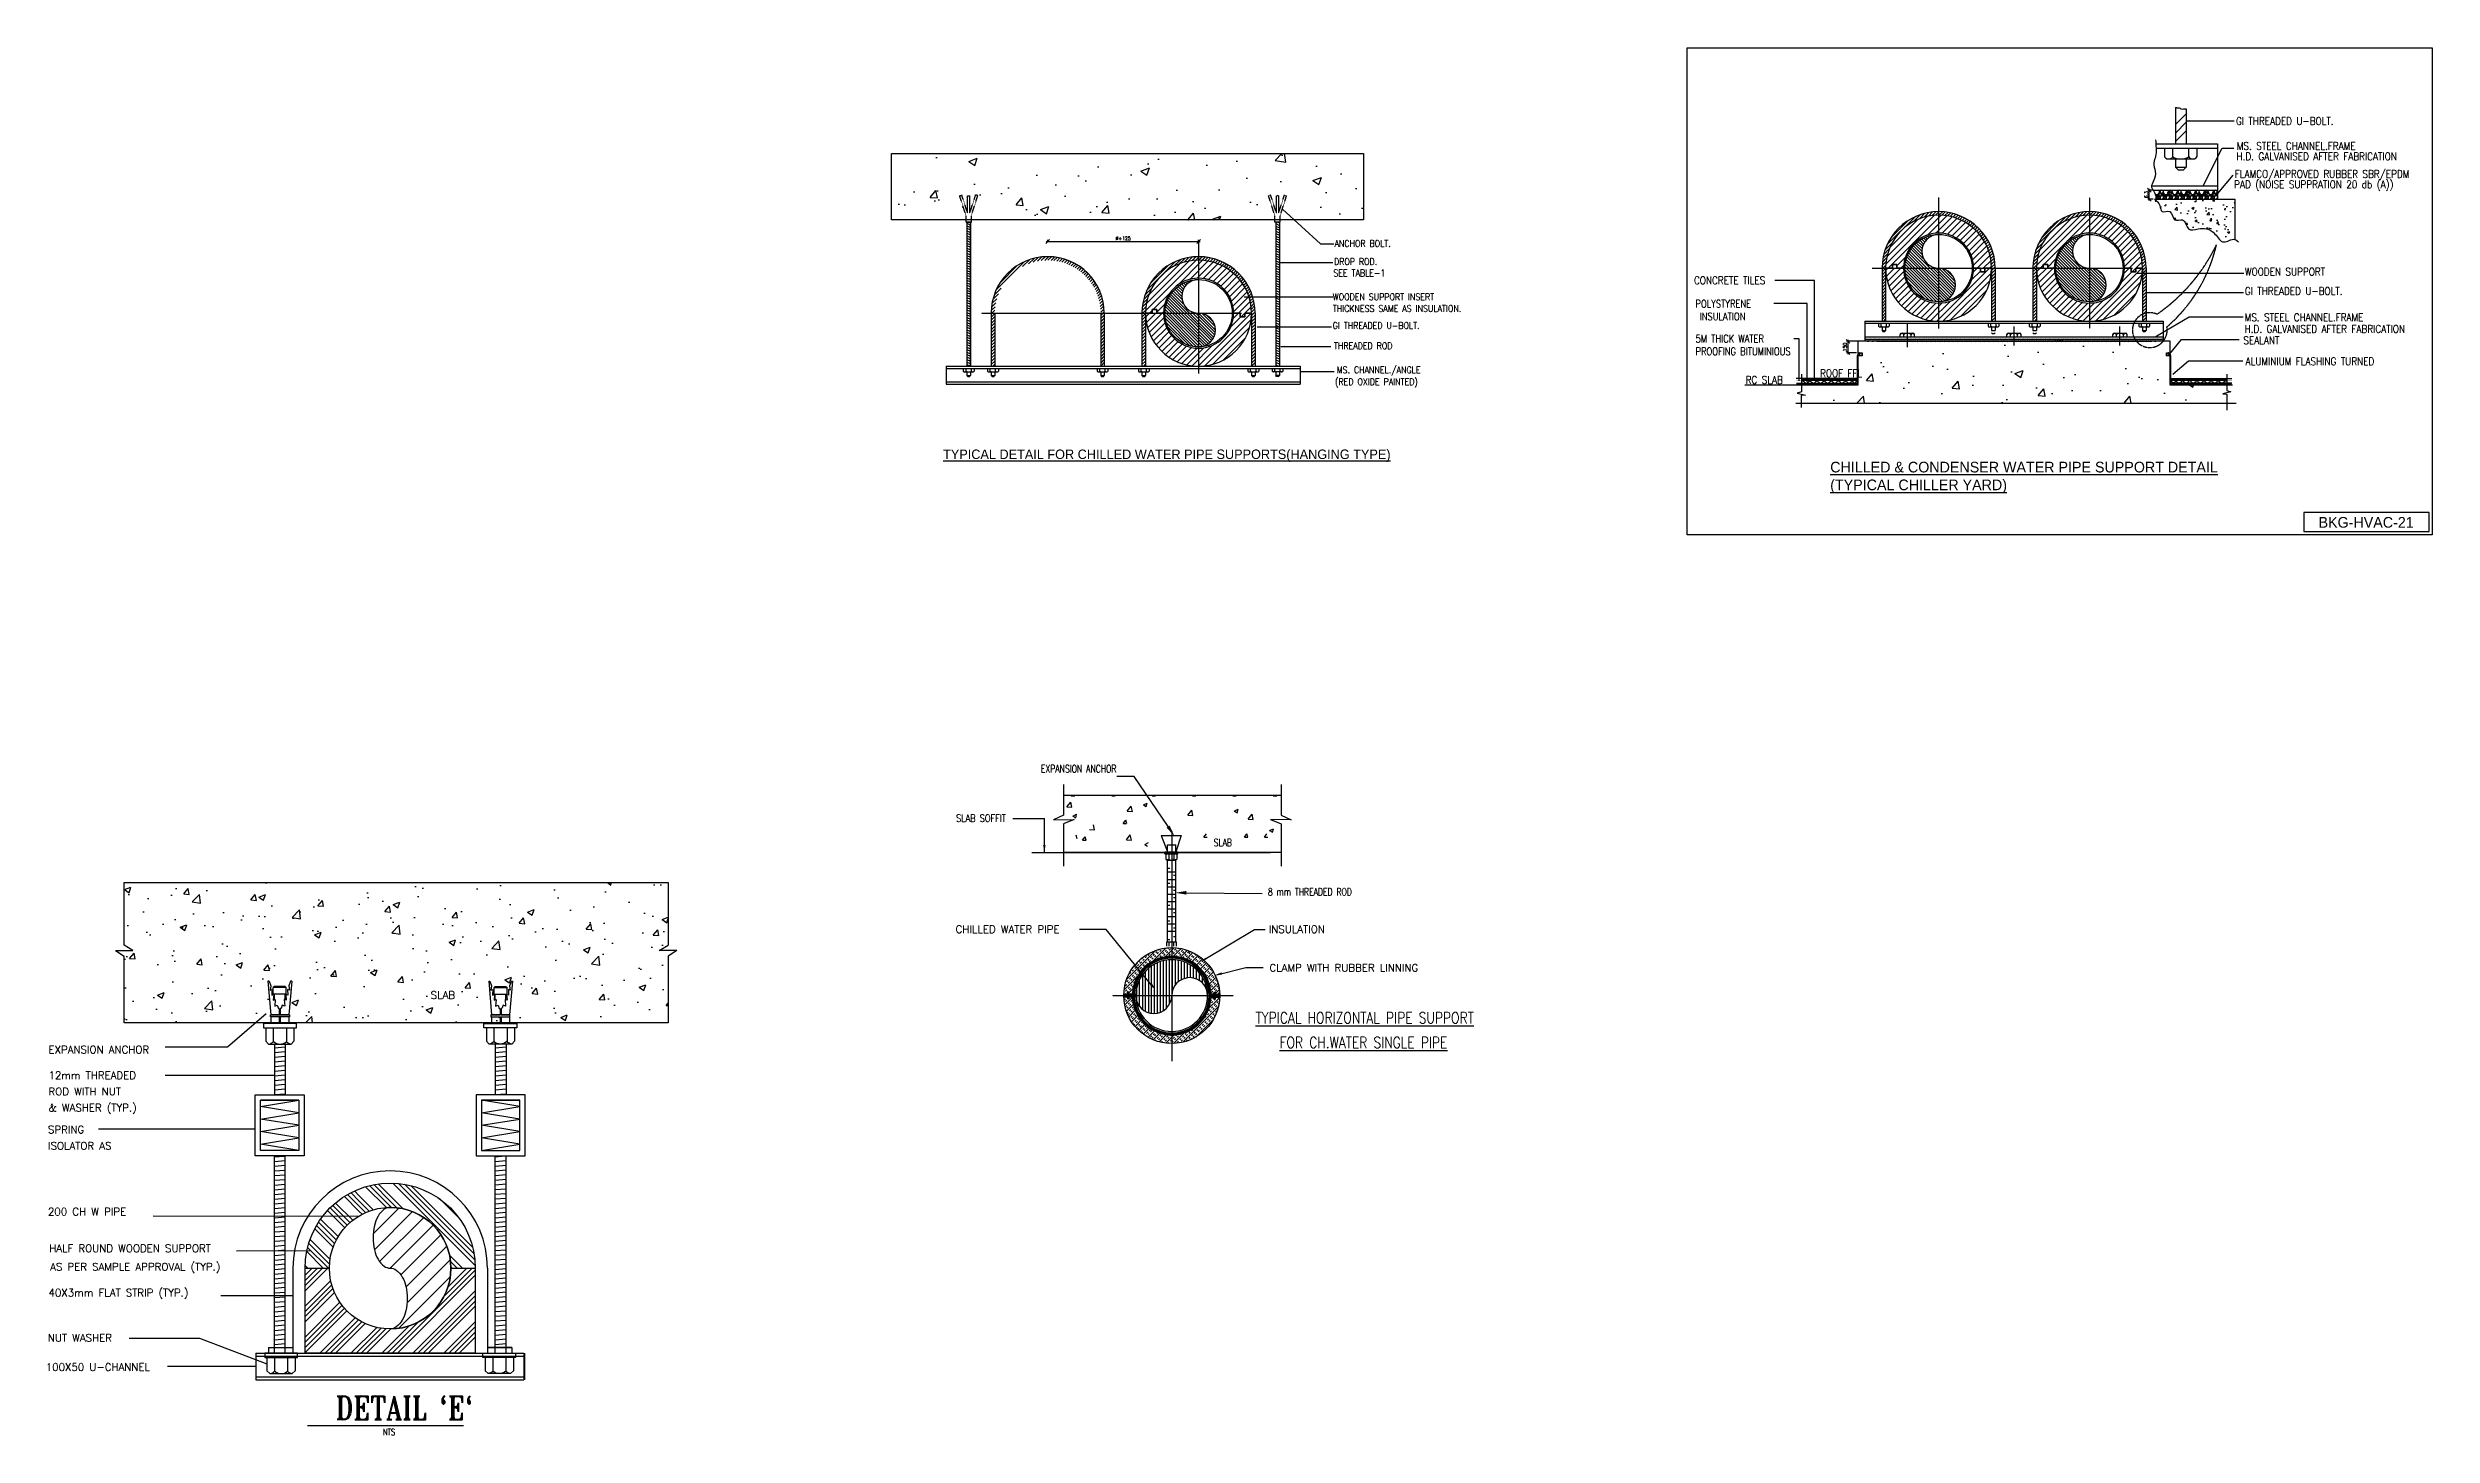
# Model space of a CAD drawing. Header units: millimetres. Extents: x -95178 to 274693, y -2232 to 263302.
# Drawn here: x -60615 to 19067, y 174775 to 221161 of the extents above; entities that cross this region are included whole.
import ezdxf
from ezdxf.enums import TextEntityAlignment as Align

# ---------------------------------------------------------------- set-up
doc = ezdxf.new("R2010")
doc.units = ezdxf.units.MM
for name, pattern in [('CENTER', [2, 1.25, -0.25, 0.25, -0.25]), ('CENTER2', [1.125, 0.75, -0.125, 0.125, -0.125]), ('HIDDEN', [0.375, 0.25, -0.125]), ('HIDDEN2', [0.1875, 0.125, -0.0625])]:
    doc.linetypes.add(name, pattern=pattern)
for name, color, linetype in [('1KD-DUCTS', 3, 'Continuous'), ('AC-PIPE-SUPP', 61, 'Continuous'), ('BKG-S030D_Griddim', 7, 'Continuous'), ('BLOCK_BOUNDARY', 5, 'Continuous'), ('BW', 5, 'Continuous'), ('BW-SHEARWALL-TXT', 7, 'Continuous'), ('CH-PI-TXT', 7, 'Continuous'), ('CHW', 3, 'Continuous'), ('DET', 9, 'Continuous'), ('DET-CHWF', 211, 'Continuous'), ('DET-CHWR', 153, 'HIDDEN2'), ('DET-DIM', 61, 'Continuous'), ('DET-HATCH', 4, 'Continuous'), ('DET-SLAB', 3, 'Continuous'), ('DET-SUPP', 65, 'Continuous'), ('DET-TXT', 4, 'Continuous'), ('DETAIL', 7, 'Continuous'), ('DR', 7, 'Continuous'), ('INSULATION', 8, 'Continuous'), ('LAYOUT', 15, 'Continuous'), ('M_PUMP', 2, 'Continuous'), ('MS_LEROY80', 3, 'Continuous'), ('pipe', 7, 'Continuous'), ('REF-TXT', 3, 'Continuous'), ('SECTION', 4, 'Continuous')]:
    doc.layers.add(name, color=color, linetype=linetype)
doc.styles.add('ROMANS', font='romans.shx', dxfattribs={"width": 0.8})
doc.styles.add('ROMANT', font='ROMANT.shx')
doc.styles.add('UNIV', font='univ.shx')
doc.dimstyles.new('DIM', dxfattribs={"dimscale": 50, "dimtxt": 2.5, "dimasz": 2.5, "dimexe": 1, "dimexo": 1, "dimgap": 0.8, "dimtad": 1, "dimdec": 0, "dimzin": 13, "dimdsep": 46, "dimtxsty": 'ROMANS', "dimblk": 'OBLIQUE', "dimcen": 1, "dimdle": 1, "dimclrd": 20, "dimclre": 20, "dimclrt": 7, "dimadec": 0, "dimazin": 0, "dimtfac": 0.4, "dimtdec": 0, "dimtix": 1, "dimtofl": 0, "dimtmove": 2, "dimatfit": 3, "dimfxl": 1, "dimtolj": 1, "dimtzin": 13, "dimlwd": -1, "dimlwe": -1, "dimarcsym": 0})
doc.dimstyles.new('IMRAN', dxfattribs={"dimscale": 50, "dimtxt": 2.5, "dimasz": 2.5, "dimexe": 0.5, "dimexo": 0.5, "dimgap": 0.5, "dimtad": 0, "dimdec": 0, "dimrnd": 0.5, "dimzin": 9, "dimdsep": 46, "dimtxsty": 'ROMANS', "dimcen": 0, "dimdle": 0.07, "dimclrt": 15, "dimadec": 0, "dimazin": 0, "dimtfac": 1, "dimtdec": 4, "dimtix": 1, "dimtmove": 1, "dimatfit": 3, "dimfxl": 1, "dimtolj": 1, "dimtzin": 0, "dimarcsym": 0})
pattern_1 = [(155, (46838906.03, 416402418.62), (-31.69636963, -67.973084028), [])]

msp = doc.modelspace()

# ---------------------------------------------------------------- texts
at = {"layer": '1KD-DUCTS', "color": 2, "style": 'ROMANT', "width": 0.8}
msp.add_text('  DETAIL `E`', height=781.25, dxfattribs=at).set_placement((-49117.985, 175692.871), align=Align.MIDDLE)
at = {"layer": 'BW-SHEARWALL-TXT', "style": 'UNIV'}
msp.add_text('%%UTYPICAL DETAIL FOR CHILLED WATER PIPE SUPPORTS(HANGING TYPE)', height=316.90444, dxfattribs=at).set_placement((-23219.555, 207529.618), align=Align.MIDDLE)
msp.add_text('BKG-HVAC-21', height=356.46767, dxfattribs=at).set_placement((16854.968, 205293.086), align=Align.MIDDLE_CENTER)
at = {"layer": 'BW-SHEARWALL-TXT', "insert": (-1051.996, 207318.527), "char_height": 356.46767, "width": 13167.91589, "attachment_point": 1, "style": 'UNIV'}
msp.add_mtext('{\\LCHILLED & CONDENSER WATER PIPE SUPPORT DETAIL (TYPICAL CHILLER YARD)}', dxfattribs=at)
at = {"layer": 'CH-PI-TXT', "color": 7, "style": 'ROMANS'}
for s, p in [('SLAB', (-47817.328, 189366.555)), ('EXPANSION ANCHOR', (-60589.13, 187542.44)), ('12mm THREADED', (-60589.13, 186684.395)), ('& WASHER (TYP.)', (-60589.13, 185600.92)), ('ROD WITH NUT ', (-60589.13, 186142.658)), ('SPRING ', (-60605.183, 184869.155)), ('ISOLATOR AS', (-60605.183, 184327.417)), ('200 CH W PIPE', (-60606.62, 182126.479)), ('HALF ROUND WOODEN SUPPORT', (-60563.735, 180900.654)), ('AS PER SAMPLE APPROVAL (TYP.)', (-60533.816, 180283.865)), ('40X3mm FLAT STRIP (TYP.)', (-60587.087, 179417.068)), ('NUT WASHER ', (-60610.66, 177908.201)), ('100X50 U-CHANNEL', (-60679.641, 176933.11))]:
    msp.add_text(s, height=250, dxfattribs=at).set_placement(p)
at = {"layer": 'CH-PI-TXT', "style": 'ROMANS', "width": 0.75}
msp.add_text(' NTS', height=218.75, dxfattribs=at).set_placement((-49524.028, 174774.861))
at = {"layer": 'DET-TXT', "color": 7, "style": 'ROMANS', "width": 0.85}
for s, height, p in [('GI THREADED U-BOLT.', 254.5, (12505.352, 218579.761)), ('H.D. GALVANISED AFTER FABRICATION', 254.5, (12523.565, 217397.924)), ('MS. STEEL CHANNEL.FRAME ', 254.5, (12534.11, 217748.611)), (' PAD (NOISE SUPPRATION 20 db (A))', 254.5, (12298.35, 216461.537)), ('FLAMCO/APPROVED RUBBER SBR/EPDM', 254.5, (12468.905, 216812.224)), ('ANCHOR BOLT.', 226.125, (-17615.61, 214501.998)), ('SEE TABLE-1', 226.125, (-17656.484, 213516.311)), ('DROP ROD.', 226.125, (-17632.744, 213896.663)), ('WOODEN SUPPORT ', 254.5, (12805.129, 213543.684)), ('WOODEN SUPPORT INSERT', 226.125, (-17673.244, 212718.15)), ('CONCRETE TILES', 254.5, (-5605.241, 213255.477)), ('GI THREADED U-BOLT.', 254.5, (12802.561, 212895.808)), ('THICKNESS SAME AS INSULATION.', 226.125, (-17673.244, 212327.156)), ('GI THREADED U-BOLT.', 226.125, (-17675.812, 211759.68)), ('MS. STEEL CHANNEL.FRAME ', 254.5, (12796.385, 212017.675)), ('THREADED ROD', 226.125, (-17632.744, 211081.081)), ('SEALANT', 254.5, (12753.418, 211250.766)), ('H.D. GALVANISED AFTER FABRICATION', 254.5, (12796.385, 211632.202)), ('MS. CHANNEL./ANGLE', 226.125, (-17542.748, 210276.726)), ('ROOF FFL', 254.5, (-1391.094, 210150.067)), ('ALUMINIUM FLASHING TURNED', 254.5, (12828.178, 210547.265)), ('(RED OXIDE PAINTED) ', 226.125, (-17598.65, 209880.08)), ('RC SLAB ', 254.5, (-3878.084, 209926.624))]:
    msp.add_text(s, height=height, dxfattribs=at).set_placement(p)
at = {"layer": 'DET-TXT', "color": 7, "char_height": 254.5, "attachment_point": 1, "style": 'ROMANS'}
for s, insert, width in [('POLYSTYRENE  INSULATION', (-5553.4, 212726.342), 2132.34643), ('5M THICK WATER PROOFING BITUMINIOUS', (-5551.681, 211561.112), 3463.02409)]:
    msp.add_mtext(s, dxfattribs=dict(at, insert=insert, width=width))
at = {"layer": 'DETAIL', "style": 'ROMANS', "width": 0.75}
for s, p in [('EXPANSION ANCHOR', (-27427.141, 196932.147)), ('SLAB', (-21653.859, 194464.716)), ('8 mm THREADED ROD', (-19841.322, 192815.763))]:
    msp.add_text(s, height=250, dxfattribs=at).set_placement(p)
at = {"layer": 'DETAIL', "color": 7, "style": 'ROMANS', "width": 0.8}
msp.add_text('SLAB SOFFIT ', height=250, dxfattribs=at).set_placement((-30259.161, 195276.777))
at = {"layer": 'DETAIL', "color": 7, "style": 'ROMANS'}
for s, p in [('CHILLED WATER PIPE', (-30276.623, 191566.218)), ('INSULATION', (-19814.42, 191566.218)), ('CLAMP WITH RUBBER LINNING', (-19789.649, 190278.811))]:
    msp.add_text(s, height=250, dxfattribs=at).set_placement(p)
at = {"layer": 'DETAIL', "color": 3, "style": 'ROMANS', "width": 0.8}
for s, p in [('%%UTYPICAL HORIZONTAL PIPE SUPPORT', (-16607.855, 188729.236)), ('%%UFOR CH.WATER SINGLE PIPE', (-16648.905, 187903.262))]:
    msp.add_text(s, height=375, dxfattribs=at).set_placement(p, align=Align.MIDDLE)

# ---------------------------------------------------------------- blocks, each defined once
blk = doc.blocks.new('_Oblique')
at = {"layer": 'BKG-S030D_Griddim', "color": 0, "lineweight": -2}
blk.add_line((-0.5, -0.5), (0.5, 0.5), dxfattribs=at)
blk = doc.blocks.new('*D6')
at = {"layer": 'Defpoints', "color": 0, "transparency": 16777216}
for p in [(-458, 211346), (-127, 211346), (-127, 210963)]:
    blk.add_point(p, dxfattribs=at)
at = {"layer": 'DET-DIM', "color": 20, "transparency": 16777216}
for p, q in [((-177, 211346), (-508, 211346)), ((-458, 210913), (-458, 211396)), ((-177, 210963), (-508, 210963))]:
    blk.add_line(p, q, dxfattribs=at)
at = {"layer": 'DET-DIM', "color": 20, "transparency": 16777216, "xscale": 125, "yscale": 125, "zscale": 125}
for p, rotation in [((-458, 211346), 90), ((-458, 210963), 270)]:
    blk.add_blockref('_Oblique', p, dxfattribs=dict(at, rotation=rotation))
at = {"layer": 'DET-DIM', "color": 7, "transparency": 16777216, "insert": (-561, 211154), "char_height": 125, "attachment_point": 5, "rotation": 90, "style": 'ROMANS'}
blk.add_mtext('\\A1;150', dxfattribs=at)
blk = doc.blocks.new('*X5')
at = {"color": 0}
for p, q in [((3435.226, 16592.69), (3434.595, 16593.32)), ((3435.247, 16592.713), (3434.61, 16593.35)), ((3435.266, 16592.738), (3434.625, 16593.379)), ((3435.281, 16592.767), (3434.643, 16593.406)), ((3434.83, 16593.262), (3434.661, 16593.431)), ((3434.808, 16593.328), (3434.681, 16593.455)), ((3434.805, 16593.376), (3434.703, 16593.478)), ((3434.808, 16593.417), (3434.726, 16593.499)), ((3434.817, 16593.452), (3434.75, 16593.519)), ((3434.83, 16593.483), (3434.776, 16593.538)), ((3434.847, 16593.511), (3434.803, 16593.555)), ((3434.866, 16593.536), (3434.832, 16593.57)), ((3434.888, 16593.558), (3434.862, 16593.584)), ((3434.912, 16593.578), (3434.894, 16593.596)), ((3434.94, 16593.595), (3434.928, 16593.606)), ((3434.971, 16593.608), (3434.964, 16593.614)), ((3435.072, 16592.623), (3434.555, 16593.14)), ((3435.027, 16592.623), (3434.555, 16593.095)), ((3435.11, 16592.629), (3434.558, 16593.181)), ((3434.978, 16592.628), (3434.56, 16593.046)), ((3435.144, 16592.639), (3434.564, 16593.219)), ((3435.174, 16592.653), (3434.572, 16593.255)), ((3434.922, 16592.64), (3434.573, 16592.99)), ((3435.201, 16592.67), (3434.583, 16593.289)), ((3435.294, 16592.799), (3434.945, 16593.148)), ((3435.302, 16592.835), (3435.01, 16593.126)), ((3435.305, 16592.876), (3435.058, 16593.122)), ((3435.299, 16592.926), (3435.109, 16593.117)), ((3435.27, 16592.999), (3435.181, 16593.088)), ((3434.853, 16592.665), (3434.597, 16592.921)), ((3434.74, 16592.734), (3434.666, 16592.808))]:
    blk.add_line(p, q, dxfattribs=at)
blk = doc.blocks.new('*D7')
at = {"layer": 'Defpoints', "color": 0, "transparency": 16777216}
for p in [(9610, 216397), (9785, 216397), (9785, 216097)]:
    blk.add_point(p, dxfattribs=at)
at = {"layer": 'DET-DIM', "color": 20, "transparency": 16777216}
for p, q in [((9735, 216397), (9560, 216397)), ((9735, 216097), (9560, 216097)), ((9610, 216047), (9610, 216447))]:
    blk.add_line(p, q, dxfattribs=at)
at = {"layer": 'DET-DIM', "color": 20, "transparency": 16777216, "xscale": 125, "yscale": 125, "zscale": 125}
for p, rotation in [((9610, 216397), 90), ((9610, 216097), 270)]:
    blk.add_blockref('_Oblique', p, dxfattribs=dict(at, rotation=rotation))
at = {"layer": 'DET-DIM', "color": 7, "transparency": 16777216, "insert": (9508, 216247), "char_height": 125, "attachment_point": 5, "rotation": 90, "style": 'ROMANS'}
blk.add_mtext('\\A1;6.3', dxfattribs=at)
blk = doc.blocks.new('M8')
for p, q in [((-6, 0), (-6, -6.5)), ((0, -6.4), (0, 0)), ((12, -6.4), (12, 0)), ((18, 0), (18, -6.5)), ((-6, -6.5), (-4.5, -8)), ((-4.5, -8), (16.5, -8)), ((2, -8), (2, -16)), ((2, -16), (4, -18)), ((2, -16), (10, -16)), ((4, -18), (8, -18)), ((8, -18), (10, -16)), ((10, -8), (10, -16)), ((16.5, -8), (18, -6.5))]:
    blk.add_line(p, q)
for centre, radius, start, end in [((-3, -4.4), 3.64, 214.5354, 325.4646), ((6, 4.2), 12.2, 240.5442, 299.4558), ((15, -4.4), 3.64, 214.5354, 325.4646)]:
    blk.add_arc(centre, radius, start, end)
blk = doc.blocks.new('*X9')
at = {"color": 0}
for p, q in [((3435.226, 16592.69), (3434.595, 16593.32)), ((3435.247, 16592.713), (3434.61, 16593.35)), ((3435.266, 16592.738), (3434.625, 16593.379)), ((3435.281, 16592.767), (3434.643, 16593.406)), ((3434.83, 16593.262), (3434.661, 16593.431)), ((3434.808, 16593.328), (3434.681, 16593.455)), ((3434.805, 16593.376), (3434.703, 16593.478)), ((3434.808, 16593.417), (3434.726, 16593.499)), ((3434.817, 16593.452), (3434.75, 16593.519)), ((3434.83, 16593.483), (3434.776, 16593.538)), ((3434.847, 16593.511), (3434.803, 16593.555)), ((3434.866, 16593.536), (3434.832, 16593.57)), ((3434.888, 16593.558), (3434.862, 16593.584)), ((3434.912, 16593.578), (3434.894, 16593.596)), ((3434.94, 16593.595), (3434.928, 16593.606)), ((3434.971, 16593.608), (3434.964, 16593.614)), ((3435.072, 16592.623), (3434.555, 16593.14)), ((3435.027, 16592.623), (3434.555, 16593.095)), ((3435.11, 16592.629), (3434.558, 16593.181)), ((3434.978, 16592.628), (3434.56, 16593.046)), ((3435.144, 16592.639), (3434.564, 16593.219)), ((3435.174, 16592.653), (3434.572, 16593.255)), ((3434.922, 16592.64), (3434.573, 16592.99)), ((3435.201, 16592.67), (3434.583, 16593.289)), ((3435.294, 16592.799), (3434.945, 16593.148)), ((3435.302, 16592.835), (3435.01, 16593.126)), ((3435.305, 16592.876), (3435.058, 16593.122)), ((3435.299, 16592.926), (3435.109, 16593.117)), ((3435.27, 16592.999), (3435.181, 16593.088)), ((3434.853, 16592.665), (3434.597, 16592.921)), ((3434.74, 16592.734), (3434.666, 16592.808))]:
    blk.add_line(p, q, dxfattribs=at)
blk = doc.blocks.new('*D10')
at = {"layer": 'Defpoints', "color": 0, "transparency": 16777216}
for p in [(-27199, 214648), (-22159, 214682), (-22159, 214648)]:
    blk.add_point(p, dxfattribs=at)
at = {"layer": 'DET-DIM', "color": 20, "transparency": 16777216}
for p, q in [((-27249, 214682), (-22109, 214682)), ((-27199, 214698), (-27199, 214732)), ((-22159, 214698), (-22159, 214732))]:
    blk.add_line(p, q, dxfattribs=at)
at = {"layer": 'DET-DIM', "color": 20, "transparency": 16777216, "xscale": 125, "yscale": 125, "zscale": 125, "rotation": 180}
blk.add_blockref('_Oblique', (-27199, 214682), dxfattribs=at)
at = {"layer": 'DET-DIM', "color": 20, "transparency": 16777216, "xscale": 125, "yscale": 125, "zscale": 125}
blk.add_blockref('_Oblique', (-22159, 214682), dxfattribs=at)
at = {"layer": 'DET-DIM', "color": 7, "transparency": 16777216, "insert": (-24679, 214785), "char_height": 125, "attachment_point": 5, "style": 'ROMANS'}
blk.add_mtext('\\A1;%%c+125', dxfattribs=at)
blk = doc.blocks.new('*X312')
at = {"color": 0}
for p, q in [((28562, 4936), (28562, 5507)), ((28625, 4873), (28625, 5609)), ((28687, 4834), (28687, 5684)), ((28750, 4809), (28750, 5743)), ((28812, 4796), (28812, 5790)), ((28875, 4794), (28875, 5828)), ((28937, 4802), (28937, 5858)), ((29000, 4822), (29000, 5882)), ((29062, 4855), (29062, 5899)), ((29125, 4906), (29125, 5911)), ((29187, 4992), (29187, 5917)), ((29250, 5284), (29250, 5918)), ((29312, 5401), (29312, 5914)), ((29375, 5463), (29375, 5904)), ((29437, 5503), (29437, 5890)), ((29500, 5528), (29500, 5869)), ((29562, 5541), (29562, 5841)), ((29625, 5543), (29625, 5807)), ((29687, 5534), (29687, 5764)), ((29750, 5515), (29750, 5710)), ((29812, 5482), (29812, 5643)), ((29875, 5430), (29875, 5554)), ((28500, 5053), (28500, 5333)), ((29937, 5345), (29937, 5422))]:
    blk.add_line(p, q, dxfattribs=at)
blk = doc.blocks.new('*X313')
at = {"color": 0}
for p, q in [((34894, 3180), (35278, 3565)), ((35166, 3346), (35418, 3598)), ((35179, 3500), (35196, 3518)), ((35214, 3536), (35217, 3539)), ((35249, 3500), (35267, 3518)), ((35285, 3536), (35302, 3553)), ((35302, 3518), (35320, 3536)), ((35320, 3571), (35330, 3581)), ((35338, 3553), (35355, 3571)), ((35373, 3589), (35376, 3591)), ((35373, 3518), (35391, 3536)), ((35381, 3455), (35528, 3602)), ((35391, 3500), (35408, 3518)), ((35408, 3553), (35426, 3571)), ((35426, 3536), (35444, 3553)), ((35444, 3589), (35457, 3602)), ((35461, 3571), (35479, 3589)), ((35461, 3500), (35479, 3518)), ((35497, 3536), (35514, 3553)), ((35500, 3469), (35622, 3590)), ((35514, 3518), (35532, 3536)), ((35532, 3571), (35550, 3589)), ((35550, 3553), (35567, 3571)), ((35585, 3589), (35592, 3596)), ((35585, 3518), (35603, 3536)), ((35597, 3459), (35706, 3568)), ((35603, 3500), (35621, 3518)), ((35621, 3553), (35638, 3571)), ((35638, 3536), (35656, 3553)), ((35674, 3571), (35679, 3576)), ((35674, 3500), (35691, 3518)), ((35679, 3435), (35780, 3536)), ((35709, 3536), (35727, 3553)), ((35727, 3518), (35744, 3536)), ((35797, 3518), (35804, 3524)), ((35815, 3500), (35826, 3511)), ((34860, 3040), (35112, 3292)), ((34931, 3253), (34949, 3270)), ((34931, 3182), (34949, 3200)), ((34966, 3288), (34984, 3306)), ((34966, 3217), (34984, 3235)), ((34984, 3341), (35002, 3359)), ((34984, 3200), (35002, 3217)), ((35002, 3323), (35019, 3341)), ((35002, 3253), (35019, 3270)), ((35019, 3376), (35037, 3394)), ((35019, 3235), (35037, 3253)), ((35037, 3359), (35055, 3376)), ((35037, 3288), (35055, 3306)), ((35055, 3412), (35072, 3429)), ((35055, 3270), (35072, 3288)), ((35072, 3394), (35090, 3412)), ((35072, 3323), (35090, 3341)), ((35090, 3447), (35108, 3465)), ((35090, 3306), (35108, 3323)), ((35108, 3429), (35126, 3447)), ((35108, 3359), (35126, 3376)), ((35126, 3483), (35133, 3490)), ((35126, 3341), (35143, 3359)), ((35143, 3465), (35161, 3483)), ((35143, 3394), (35161, 3412)), ((35161, 3376), (35179, 3394)), ((35179, 3429), (35196, 3447)), ((35196, 3412), (35214, 3429)), ((35214, 3465), (35232, 3483)), ((35232, 3447), (35249, 3465)), ((35267, 3483), (35285, 3500)), ((35271, 3416), (35285, 3429)), ((35302, 3447), (35320, 3465)), ((35332, 3441), (35338, 3447)), ((35338, 3483), (35355, 3500)), ((35355, 3465), (35373, 3483)), ((35426, 3465), (35444, 3483)), ((35479, 3483), (35497, 3500)), ((35550, 3483), (35567, 3500)), ((35567, 3465), (35585, 3483)), ((35638, 3465), (35656, 3483)), ((35656, 3447), (35674, 3465)), ((35691, 3483), (35709, 3500)), ((35704, 3424), (35709, 3429)), ((35727, 3447), (35744, 3465)), ((35744, 3429), (35762, 3447)), ((35750, 3400), (35848, 3498)), ((35762, 3483), (35780, 3500)), ((35780, 3465), (35797, 3483)), ((35780, 3394), (35797, 3412)), ((35797, 3376), (35815, 3394)), ((35813, 3357), (35909, 3452)), ((35815, 3429), (35833, 3447)), ((35833, 3412), (35850, 3429)), ((35833, 3341), (35850, 3359)), ((35850, 3465), (35868, 3483)), ((35851, 3324), (35868, 3341)), ((35868, 3447), (35886, 3465)), ((35868, 3306), (35963, 3401)), ((35868, 3376), (35886, 3394)), ((35886, 3359), (35903, 3376)), ((35886, 3288), (35903, 3306)), ((35903, 3412), (35921, 3429)), ((35903, 3270), (35921, 3288)), ((35915, 3247), (36011, 3343)), ((35921, 3394), (35939, 3412)), ((35921, 3323), (35939, 3341)), ((35939, 3306), (35956, 3323)), ((35939, 3235), (35956, 3253)), ((35954, 3179), (36053, 3279)), ((35956, 3359), (35974, 3376)), ((35956, 3217), (35974, 3235)), ((35974, 3341), (35992, 3359)), ((35974, 3270), (35992, 3288)), ((35983, 3102), (36088, 3208)), ((35992, 3253), (36009, 3270)), ((35992, 3182), (36009, 3200)), ((36009, 3306), (36026, 3322)), ((36027, 3288), (36040, 3301)), ((36027, 3217), (36045, 3235)), ((36045, 3200), (36062, 3217)), ((36062, 3253), (36066, 3256)), ((34856, 2930), (35003, 3077)), ((34857, 3001), (34860, 3005)), ((34860, 2970), (34878, 2988)), ((34860, 2899), (34878, 2917)), ((34868, 2836), (34990, 2958)), ((34877, 3128), (34878, 3129)), ((34878, 3094), (34896, 3111)), ((34878, 3023), (34896, 3041)), ((34878, 2881), (34896, 2899)), ((34896, 3147), (34913, 3164)), ((34896, 3005), (34913, 3023)), ((34896, 2934), (34913, 2952)), ((34913, 3129), (34931, 3147)), ((34913, 3058), (34931, 3076)), ((34913, 2917), (34931, 2934)), ((34931, 3041), (34949, 3058)), ((34931, 2970), (34949, 2988)), ((34949, 3164), (34966, 3182)), ((34949, 3094), (34966, 3111)), ((34949, 2952), (34966, 2970)), ((34949, 2881), (34966, 2899)), ((34966, 3076), (34984, 3094)), ((34966, 3005), (34984, 3023)), ((34966, 2864), (34984, 2881)), ((34984, 3129), (35002, 3147)), ((34984, 2988), (34991, 2994)), ((34984, 2917), (34991, 2924)), ((35002, 3111), (35017, 3126)), ((35019, 3164), (35037, 3182)), ((35963, 2764), (36137, 2938)), ((35965, 3155), (35974, 3164)), ((35974, 3129), (35992, 3147)), ((35990, 3074), (35992, 3076)), ((35996, 3045), (36009, 3058)), ((36000, 3014), (36115, 3128)), ((36000, 2907), (36132, 3040)), ((36003, 2981), (36009, 2988)), ((36009, 3164), (36027, 3182)), ((36009, 3094), (36027, 3111)), ((36009, 2952), (36027, 2970)), ((36009, 2881), (36027, 2899)), ((36027, 3076), (36045, 3094)), ((36027, 3005), (36045, 3023)), ((36027, 2864), (36045, 2881)), ((36045, 3129), (36062, 3147)), ((36045, 2988), (36062, 3005)), ((36045, 2917), (36062, 2934)), ((36062, 3111), (36080, 3129)), ((36062, 3041), (36080, 3058)), ((36062, 2899), (36080, 2917)), ((36080, 3164), (36098, 3182)), ((36080, 3023), (36098, 3041)), ((36080, 2952), (36098, 2970)), ((36098, 3147), (36107, 3156)), ((36098, 3076), (36115, 3094)), ((36098, 2934), (36115, 2952)), ((36098, 2864), (36115, 2881)), ((36115, 3058), (36128, 3071)), ((36115, 2988), (36133, 3005)), ((36133, 2970), (36137, 2974)), ((36133, 2899), (36134, 2900)), ((34878, 2811), (34896, 2828)), ((34890, 2752), (35000, 2862)), ((34896, 2793), (34913, 2811)), ((34900, 2727), (34913, 2740)), ((34913, 2846), (34931, 2864)), ((34913, 2705), (34931, 2722)), ((34922, 2678), (35023, 2779)), ((34931, 2828), (34949, 2846)), ((34931, 2758), (34949, 2775)), ((34947, 2632), (34949, 2634)), ((34949, 2740), (34966, 2758)), ((34949, 2669), (34966, 2687)), ((34960, 2610), (35058, 2708)), ((34966, 2793), (34984, 2811)), ((34966, 2652), (34984, 2669)), ((34975, 2589), (34984, 2599)), ((34984, 2775), (35002, 2793)), ((34984, 2705), (35002, 2722)), ((34990, 2569), (35002, 2581)), ((35002, 2828), (35006, 2833)), ((35002, 2687), (35019, 2705)), ((35002, 2616), (35019, 2634)), ((35006, 2549), (35101, 2645)), ((35019, 2740), (35034, 2754)), ((35019, 2599), (35037, 2616)), ((35037, 2722), (35045, 2731)), ((35037, 2652), (35055, 2669)), ((35055, 2634), (35072, 2652)), ((35055, 2563), (35072, 2581)), ((35057, 2495), (35152, 2590)), ((35072, 2546), (35090, 2563)), ((35090, 2599), (35108, 2616)), ((35108, 2581), (35126, 2599)), ((35143, 2546), (35161, 2563)), ((35643, 2338), (36120, 2815)), ((35819, 2408), (36050, 2639)), ((35833, 2563), (35850, 2581)), ((35868, 2599), (35886, 2616)), ((35903, 2634), (35921, 2652)), ((35903, 2563), (35921, 2581)), ((35921, 2546), (35939, 2563)), ((35923, 2689), (35939, 2705)), ((35939, 2669), (35956, 2687)), ((35939, 2599), (35956, 2616)), ((35956, 2722), (35974, 2740)), ((35956, 2581), (35974, 2599)), ((35974, 2705), (35992, 2722)), ((35974, 2634), (35992, 2652)), ((35992, 2828), (36009, 2846)), ((35992, 2758), (36009, 2775)), ((35992, 2616), (36009, 2634)), ((36009, 2740), (36027, 2758)), ((36009, 2669), (36027, 2687)), ((36027, 2793), (36045, 2811)), ((36027, 2652), (36045, 2669)), ((36045, 2775), (36062, 2793)), ((36045, 2705), (36062, 2722)), ((36062, 2828), (36080, 2846)), ((36062, 2687), (36080, 2705)), ((36080, 2811), (36098, 2828)), ((36080, 2740), (36098, 2758)), ((36115, 2846), (36129, 2859)), ((35022, 2531), (35037, 2546)), ((35039, 2512), (35055, 2528)), ((35076, 2478), (35090, 2493)), ((35095, 2462), (35108, 2475)), ((35108, 2510), (35126, 2528)), ((35115, 2447), (35211, 2543)), ((35126, 2493), (35143, 2510)), ((35136, 2432), (35143, 2440)), ((35157, 2418), (35161, 2422)), ((35161, 2528), (35179, 2546)), ((35161, 2457), (35179, 2475)), ((35179, 2405), (35279, 2504)), ((35179, 2440), (35196, 2457)), ((35196, 2493), (35214, 2510)), ((35214, 2475), (35232, 2493)), ((35214, 2404), (35232, 2422)), ((35232, 2528), (35233, 2529)), ((35232, 2386), (35249, 2404)), ((35249, 2510), (35255, 2516)), ((35249, 2440), (35267, 2457)), ((35250, 2370), (35356, 2475)), ((35267, 2422), (35285, 2440)), ((35276, 2360), (35285, 2369)), ((35285, 2475), (35302, 2493)), ((35302, 2457), (35320, 2475)), ((35302, 2386), (35320, 2404)), ((35302, 2351), (35302, 2351)), ((35320, 2369), (35338, 2386)), ((35330, 2343), (35444, 2458)), ((35338, 2422), (35355, 2440)), ((35355, 2404), (35373, 2422)), ((35358, 2336), (35373, 2351)), ((35373, 2457), (35384, 2468)), ((35388, 2330), (35391, 2333)), ((35391, 2440), (35408, 2457)), ((35391, 2369), (35408, 2386)), ((35408, 2351), (35426, 2369)), ((35418, 2326), (35551, 2458)), ((35426, 2404), (35444, 2422)), ((35444, 2386), (35461, 2404)), ((35451, 2323), (35461, 2333)), ((35461, 2440), (35477, 2456)), ((35479, 2422), (35497, 2440)), ((35479, 2351), (35497, 2369)), ((35497, 2333), (35514, 2351)), ((35514, 2386), (35532, 2404)), ((35520, 2321), (35694, 2495)), ((35532, 2369), (35550, 2386)), ((35550, 2422), (35567, 2440)), ((35567, 2404), (35585, 2422)), ((35567, 2333), (35585, 2351)), ((35585, 2457), (35592, 2464)), ((35599, 2329), (35603, 2333)), ((35603, 2440), (35621, 2457)), ((35603, 2369), (35621, 2386)), ((35621, 2351), (35638, 2369)), ((35638, 2475), (35639, 2476)), ((35638, 2404), (35656, 2422)), ((35656, 2386), (35674, 2404)), ((35674, 2440), (35691, 2457)), ((35691, 2422), (35709, 2440)), ((35692, 2352), (35709, 2369)), ((35709, 2475), (35727, 2493)), ((35727, 2457), (35744, 2475)), ((35727, 2386), (35744, 2404)), ((35744, 2510), (35762, 2528)), ((35748, 2373), (35762, 2386)), ((35762, 2493), (35780, 2510)), ((35762, 2422), (35780, 2440)), ((35780, 2404), (35797, 2422)), ((35797, 2528), (35815, 2546)), ((35797, 2457), (35815, 2475)), ((35815, 2440), (35833, 2457)), ((35833, 2493), (35850, 2510)), ((35850, 2475), (35868, 2493)), ((35868, 2528), (35886, 2546)), ((35886, 2510), (35903, 2528))]:
    blk.add_line(p, q, dxfattribs=at)
blk = doc.blocks.new('NUT')
at = {"layer": 'DR', "color": 1}
for p, q in [((-76, -23), (-76, -94)), ((-76, -94), (-61, -109)), ((-61, -109), (59, -109)), ((-36, -23), (-36, -96)), ((34, -23), (34, -97)), ((59, -109), (74, -94)), ((74, -23), (74, -94))]:
    blk.add_line(p, q, dxfattribs=at)
blk.add_lwpolyline([(88, 0), (-88, 0), (-88, -23), (88, -23)], close=True, dxfattribs=at)
for centre, radius, start, end in [((-63, -75), 34.1, 273.6606, 322.7875), ((0, -55), 54, 228.7068, 309.5624), ((66, -63), 46.4, 226.3624, 261.3238)]:
    blk.add_arc(centre, radius, start, end, dxfattribs=at)
blk = doc.blocks.new('M8ANC')
at = {"layer": 'MS_LEROY80', "color": 15}
for p, q in [((-5.3, 19), (-4, 4)), ((-5.3, 19), (-4.8, 19)), ((-4.8, 19), (-4, 16.8)), ((-4, 16.8), (-4.3, 15)), ((-4.3, 15), (-3.5, 15.2)), ((-3.5, 15.2), (-3.6, 12.7)), ((-3.6, 12.7), (-2.7, 13)), ((-2.9, 16.1), (-2.4, 16.6)), ((-2.9, 13.1), (-2.9, 16.1)), ((-2.9, 16.1), (2.9, 16.1)), ((-2.9, 13.1), (2.9, 13.1)), ((-2.7, 13), (-2.9, 10.5)), ((-2.9, 10.5), (-2, 10.8)), ((-2.4, 16.6), (2.4, 16.6)), ((-2.4, 10.6), (-2.4, 13.1)), ((-2, 10.8), (-2.2, 7.8)), ((2, 10.8), (2.2, 7.8)), ((2.9, 10.5), (2, 10.8)), ((2.4, 16.6), (2.9, 16.1)), ((2.4, 10.6), (2.4, 13.1)), ((2.7, 13), (2.9, 10.5)), ((3.6, 12.7), (2.7, 13)), ((2.9, 13.1), (2.9, 16.1)), ((3.5, 15.2), (3.6, 12.7)), ((4.3, 15), (3.5, 15.2)), ((4.8, 19), (4, 16.8)), ((5.3, 19), (4, 4)), ((4, 16.8), (4.3, 15)), ((4.8, 19), (5.3, 19)), ((-4, 4), (-0.2, 4)), ((-4, 3), (-4, 0)), ((-4, 3), (-0.2, 3)), ((-4, 0), (-0.2, 0)), ((-2.2, 7.8), (-1.1, 8.2)), ((-1.1, 8.2), (-0.6, 6.8)), ((-0.6, 6.8), (-0.2, 6.8)), ((-0.2, 6.8), (-0.2, 4)), ((-0.2, 3), (-0.2, 0)), ((0.2, 4), (4, 4)), ((0.2, 3), (4, 3)), ((0.2, 0), (4, 0)), ((0.2, 6.8), (0.6, 6.8)), ((0.2, 6.8), (0.2, 4)), ((0.2, 3), (0.2, 0)), ((1.1, 8.2), (0.6, 6.8)), ((2.2, 7.8), (1.1, 8.2)), ((4, 3), (4, 0))]:
    blk.add_line(p, q, dxfattribs=at)
blk.add_lwpolyline([(-4.3, 3.9), (-4.3, 3.1), (4.2, 3.1), (4.2, 3.9)], close=True, dxfattribs=at)
blk = doc.blocks.new('*X316')
at = {"color": 0}
for p, q in [((73125, 64640), (74834, 66349)), ((73232, 64640), (74834, 66243)), ((74194, 65815), (74769, 66390)), ((74271, 65998), (74663, 66390)), ((74334, 66379), (74345, 66390)), ((73550, 64640), (74834, 65925)), ((73656, 64640), (74834, 65819)), ((73762, 64640), (74834, 65713)), ((73084, 64705), (73660, 65280)), ((73868, 64640), (74834, 65607)), ((74186, 64640), (74834, 65288)), ((73084, 64811), (73476, 65203)), ((73084, 65129), (73095, 65140)), ((74292, 64640), (74834, 65182)), ((74398, 64640), (74834, 65076)), ((74504, 64640), (74834, 64970)), ((74823, 64640), (74834, 64652))]:
    blk.add_line(p, q, dxfattribs=at)
blk = doc.blocks.new('*X317')
at = {"color": 0}
for p, q in [((71334, 66243), (71481, 66390)), ((71334, 66137), (71587, 66390)), ((71334, 66031), (71694, 66390)), ((71334, 65925), (71800, 66390)), ((71334, 65607), (71861, 66133)), ((71334, 65501), (71882, 66048)), ((71334, 65395), (71908, 65968)), ((71334, 65289), (71938, 65892)), ((71334, 64970), (72051, 65687)), ((71334, 64864), (72096, 65626)), ((71334, 64758), (72143, 65567)), ((71334, 64652), (72195, 65512)), ((71641, 64640), (72367, 65367)), ((71747, 64640), (72431, 65325)), ((71853, 64640), (72499, 65286)), ((71959, 64640), (72570, 65251)), ((72277, 64640), (72808, 65171)), ((72383, 64640), (72897, 65154)), ((72489, 64640), (72992, 65144)), ((72595, 64640), (73084, 65129)), ((72913, 64640), (73084, 64811)), ((73019, 64640), (73084, 64705))]:
    blk.add_line(p, q, dxfattribs=at)
blk = doc.blocks.new('*X318')
at = {"color": 0}
for p, q in [((72256, 67327), (71902, 67681)), ((72314, 67375), (71959, 67730)), ((72450, 67557), (72142, 67865)), ((72450, 67663), (72208, 67905)), ((72450, 67769), (72277, 67943)), ((72450, 67875), (72348, 67978)), ((72735, 67590), (72450, 67875)), ((72655, 67564), (72450, 67769)), ((73006, 67638), (72578, 68065)), ((73084, 67665), (72661, 68088)), ((73084, 67771), (72748, 68108)), ((73084, 67877), (72839, 68123)), ((73350, 67612), (73084, 67877)), ((73223, 67632), (73084, 67771)), ((74833, 66446), (73141, 68139)), ((74826, 66560), (73254, 68132)), ((74810, 66682), (73376, 68116)), ((74782, 66816), (73511, 68087)), ((74507, 67409), (74103, 67813)), ((71912, 66823), (71533, 67201)), ((71942, 66898), (71571, 67269)), ((71977, 66970), (71611, 67335)), ((72015, 67038), (71654, 67398)), ((72150, 67221), (71796, 67575)), ((72202, 67275), (71848, 67629)), ((72580, 67534), (72450, 67663)), ((72508, 67499), (72450, 67557)), ((73110, 67640), (73084, 67665)), ((71708, 66390), (71368, 66730)), ((71814, 66390), (71387, 66817)), ((71837, 66473), (71410, 66900)), ((71847, 66569), (71437, 66980)), ((71390, 66390), (71335, 66445)), ((74572, 66390), (74306, 66656)), ((74465, 66390), (74327, 66529)), ((74359, 66390), (74334, 66415))]:
    blk.add_line(p, q, dxfattribs=at)
blk = doc.blocks.new('*X315')
at = {"color": 0}
for p, q in [((94293.3, 24325.1), (94346.1, 24377.9)), ((94295.8, 24292.2), (94374.1, 24370.5)), ((94306.5, 24267.6), (94397.3, 24358.4)), ((94328.5, 24254.2), (94416.7, 24342.5)), ((94350.1, 24240.5), (94432.6, 24323)), ((94360.8, 24215.8), (94444.7, 24299.7)), ((94346.2, 24130.5), (94451.9, 24236.2)), ((94363.1, 24182.7), (94452, 24271.7))]:
    blk.add_line(p, q, dxfattribs=at)

# ---------------------------------------------------------------- dimensions: what is measured, and where the dimension line sits
at = {"layer": 'DET-DIM', "color": 7}
for base, p1, p2, text, picture, middle in [((9610.426, 216397.159), (9784.663, 216097.159), (9784.663, 216397.159), '6.3', '*D7', (9507.926, 216247.159)), ((-458.318, 211346.315), (-126.751, 210962.558), (-126.751, 211346.315), '150', '*D6', (-560.818, 211154.437))]:
    dim = msp.add_linear_dim(base=base, p1=p1, p2=p2, angle=90, text=text, dimstyle='DIM', dxfattribs=at)
    dim.commit()
    dim.dimension.update_dxf_attribs({"geometry": picture, "text_midpoint": middle})
at = {"layer": 'DET-DIM'}
dim = msp.add_linear_dim(base=(-22159.256, 214682.385), p1=(-27199.256, 214648.383), p2=(-22159.256, 214648.383), text='%%c+125', dimstyle='DIM', dxfattribs=at)
dim.commit()
dim.dimension.update_dxf_attribs({"geometry": '*D10', "text_midpoint": (-24679.256, 214784.885)})

# ---------------------------------------------------------------- hatches: boundary and pattern name
at = {"layer": 'DET'}
h = msp.add_hatch(dxfattribs=at)
h.set_pattern_fill('AR-CONC', color=256, angle=45, style=0)
h.set_pattern_definition([(85, (-85524.684, 131722.1615), (-5.51552, 4.6280708), [0.75, -8.25]), (140, (-85524.684, 131722.1615), (6.29992167, 4.3376815), [0.6, -6.6]), (34.5486, (-85525.144, 131722.547), (0.7843947, 8.96575282), [0.6374019, -7.0114211]), (88.8158, (-85523.27, 131723.576), (-8.71693, 6.37613765), [1.125, -12.375]), (38.3644, (-85523.996, 131724.107), (0.27899015, 13.4971169), [0.9561029, -10.51713]), (143.8158, (-85523.27, 131723.576), (0.2790007, 13.4971167), [0.9, -9.9]), (114, (-85524.3307, 131723.929), (-7.06771572, 1.37382476), [0.75, -8.25]), (169, (-85524.331, 131723.929), (3.40708593, 6.84808435), [0.6, -6.6]), (63.5486, (-85524.9196, 131724.044), (-3.66063617, 8.2219062), [0.6374019, -7.0114211]), (97.5, (-85524.6842, 131722.1615), (2.267931853, 2.439898176), [0, -6.52, 0, -6.7, 0, -6.625]), (127.5, (-85524.6842, 131722.1615), (0.92872942, 4.6490945), [0, -3.82, 0, -6.37, 0, -2.525]), (167.5, (-85523.1074, 131720.5846), (-3.934181673, 3.61520762), [0, -2.5, 0, -7.8, 0, -10.35]), (177.5, (-85522.4003, 131719.8775), (-3.41589983, 4.83159807), [0, -3.25, 0, -5.18, 0, -7.35])])
h.paths.add_polyline_path([(-130.893, 210884.637), (-114.184, 210962.558), (-53.318, 210962.558), (-53.318, 210906.661)])
h = msp.add_hatch(dxfattribs=at)
h.set_pattern_fill('AR-CONC', color=256, angle=45, style=0)
h.set_pattern_definition([(95, (95705.3454, 131722.1615), (5.51552, 4.6280708), [0.75, -8.25]), (40, (95705.3454, 131722.1615), (-6.29992167, 4.3376815), [0.6, -6.6]), (145.4514, (95705.805, 131722.547), (-0.7843947, 8.96575282), [0.6374019, -7.0114211]), (91.1842, (95703.931, 131723.576), (8.71693, 6.37613765), [1.125, -12.375]), (141.6356, (95704.658, 131724.107), (-0.27899015, 13.4971169), [0.9561029, -10.51713]), (36.1842, (95703.931, 131723.576), (-0.2790007, 13.4971167), [0.9, -9.9]), (66, (95704.992, 131723.929), (7.06771572, 1.37382476), [0.75, -8.25]), (11, (95704.992, 131723.929), (-3.40708593, 6.84808435), [0.6, -6.6]), (116.4514, (95705.581, 131724.044), (3.66063617, 8.2219062), [0.6374019, -7.0114211]), (82.5, (95705.3454, 131722.1615), (-2.267931853, 2.439898176), [0, -6.52, 0, -6.7, 0, -6.625]), (52.5, (95705.3454, 131722.1615), (-0.92872942, 4.6490945), [0, -3.82, 0, -6.37, 0, -2.525]), (12.5, (95703.7686, 131720.5846), (3.934181673, 3.61520762), [0, -2.5, 0, -7.8, 0, -10.35]), (2.5, (95703.0615, 131719.8775), (3.41589983, 4.83159807), [0, -3.25, 0, -5.18, 0, -7.35])])
h.paths.add_polyline_path([(10311.555, 210884.637), (10294.845, 210962.558), (10233.979, 210962.558), (10233.979, 210906.661)])
h = msp.add_hatch(dxfattribs=at)
h.set_pattern_fill('ANSI31', color=256, scale=200, angle=45, style=0)
h.set_pattern_definition([(90, (92021.182, 131722.161), (-25, 5e-15), [])])
h.paths.add_polyline_path([(-150.318, 210023.936), (-150.318, 210100.21), (-2014.818, 210100.21), (-2014.818, 210023.936)])
h = msp.add_hatch(dxfattribs=at)
h.set_pattern_fill('ANSI31', color=256, scale=200, angle=45, style=0)
h.set_pattern_definition([(90, (-81840.52, 131722.161), (25, 5e-15), [])])
h.paths.add_polyline_path([(12195.479, 210023.936), (12195.479, 210100.21), (10330.979, 210100.21), (10330.979, 210023.936)])
at = {"layer": 'DET-HATCH'}
h = msp.add_hatch(dxfattribs=at)
h.set_pattern_fill('AR-CONC', color=256, scale=400, style=0)
h.set_pattern_definition([(50, (-11147.5, 107839), (2869.04, -251.01), [300, -3300]), (355, (-11147.5, 107839), (-555.005, 3008.77), [240, -2640]), (100.4514, (-10908.4, 107818), (2314.04, 2757.76), [254.96, -2804.57]), (46.1842, (-11147.5, 108639), (4268.96, -662.08), [450, -4950]), (96.6356, (-10791.8, 108583.7), (3738.65, 3896.47), [382.44, -4206.85]), (351.184, (-11147.5, 108639), (3738.65, 3896.47), [360, -3960]), (21, (-10747.5, 108439), (2387.63, -1610.476), [300, -3300]), (326, (-10747.5, 108439), (973.26, 2900.6), [240, -2640]), (71.4514, (-10548.6, 108304.7), (3360.89, 1290.12), [254.96, -2804.57]), (37.5, (-11147.5, 107838.9), (48.639, 1331.575), [0, -2608, 0, -2680, 0, -2650]), (7.5, (-11147.5, 107838.9), (1052.278, 1577.647), [0, -1528, 0, -2548, 0, -1010]), (327.5, (-12039.5, 107838.9), (2135.29, -90.22), [0, -1000, 0, -3120, 0, -4140]), (317.5, (-12439.5, 107839), (2332.745, 400.42), [0, -1300, 0, -2072, 0, -2940])])
h.paths.add_polyline_path([(-16651.777, 217622.603), (-32419.521, 217622.603), (-32419.521, 215401.656), (-29929.256, 215401.656), (-29929.256, 215551.656), (-30142.296, 216212.917), (-30070.909, 216235.916), (-29876.756, 215633.278), (-29876.756, 216212.917), (-29801.756, 216212.917), (-29801.756, 215633.278), (-29607.604, 216235.916), (-29536.217, 216212.917), (-29749.256, 215551.656), (-29749.256, 215401.656), (-19609.256, 215401.656), (-19609.256, 215551.656), (-19822.296, 216212.917), (-19750.909, 216235.916), (-19556.756, 215633.278), (-19556.756, 216212.917), (-19481.756, 216212.917), (-19481.756, 215633.278), (-19287.604, 216235.916), (-19216.217, 216212.917), (-19429.256, 215551.656), (-19429.256, 215401.656), (-16651.777, 215401.656)])
h = msp.add_hatch(dxfattribs=at)
h.set_pattern_fill('GRAVEL', color=4, scale=200, style=0)
h.set_pattern_definition([(228.0128, (181516.552, 98443.182), (-1599.9996464, -1800.0002683), [26.9072, -2663.8176]), (184.9697, (181498.552, 98423.182), (2400.0002103, 199.9982614), [46.1736, -4571.185]), (132.5104, (181452.552, 98419.182), (1999.9981437, -2200.0017348), [32.5576, -3223.2064]), (267.2737, (181374.552, 98369.182), (199.99920355, 4000.000059), [42.0476, -4162.7116]), (292.8337, (181372.552, 98327.182), (-1000.0019811, 2399.99928236), [41.231, -4081.8746]), (357.2737, (181388.552, 98289.182), (-4000.000059, 199.99920355), [42.0476, -4162.7116]), (37.6942, (181430.5516, 98287.182), (-2600.00146912, -1999.99808103), [55.6058, -5504.9698]), (72.2553, (181474.5516, 98321.182), (1400.00215254, 4399.99924625), [52.4976, -5197.2642]), (121.4296, (181490.552, 98371.182), (-1600.00164684, 2599.9990073), [42.19, -4176.8146]), (175.2364, (181468.552, 98407.182), (2200.0001893, -199.9983065), [48.1664, -2360.1526]), (222.3974, (181420.5516, 98411.182), (-2400.00147021, -2199.9984164), [62.2896, -6166.675]), (138.8141, (181572.552, 98367.182), (-1400.0005894, 1199.9994627), [21.2602, -2104.7688]), (171.4692, (181556.552, 98381.182), (2599.99965696, -400.001582), [40.4474, -4004.3022]), (225, (181516.55, 98387.18), (-2e-14, -200.00006), [28.2842, -254.5584]), (203.1986, (181502.552, 98411.182), (999.999946, 400.000265), [15.2316, -1507.923]), (291.8014, (181488.55, 98405.18), (-199.999982, 600.0000546), [21.5406, -1055.4924]), (30.9638, (181496.55, 98385.182), (599.9996045, 400.0004967), [34.9858, -1131.2046]), (161.5651, (181526.55, 98403.18), (400.000087, -199.99968), [25.2982, -607.1574]), (16.3895, (181372.552, 98405.182), (2000.0004397, 599.99854196), [35.44, -3508.569]), (70.3462, (181406.552, 98415.182), (-799.9990495, -2200.0004271), [29.7322, -2943.4816]), (293.1986, (181526.552, 98443.182), (-400.000265, 999.999946), [30.463, -1492.6916]), (343.6105, (181538.552, 98415.182), (-2000.0004397, 599.99854196), [35.44, -3508.569]), (339.444, (181372.552, 98281.182), (-1000.000369, 399.9991993), [34.176, -1674.6248]), (294.7751, (181404.552, 98269.182), (-999.99843785, 2200.0006844), [28.6356, -2834.9286]), (66.8014, (181528.552, 98243.182), (400.000265, 999.999946), [30.463, -1492.6916]), (17.354, (181540.552, 98271.182), (-2600.0004038, -799.99890045), [33.5262, -3319.0848]), (69.444, (181430.552, 98243.182), (-399.9991993, -1000.000369), [17.088, -1691.7128]), (101.3099, (181516.55, 98243.18), (-199.9995264, 800.0001504), [10.198, -1009.6058]), (165.9638, (181514.55, 98253.18), (600.000109, -199.999611), [41.231, -783.39]), (186.009, (181474.552, 98263.182), (1999.9999502, 199.9998635), [38.21, -3782.7846]), (303.6901, (181496.55, 98367.18), (-200.000267, 399.999912), [28.8444, -692.2658]), (353.1572, (181512.5516, 98343.182), (3399.9998731, -400.0015996), [50.3588, -4985.5126]), (60.9454, (181562.552, 98337.182), (-800.0000054, -1400.000077), [20.5912, -2038.5348]), (90, (181572.55, 98355.18), (-200, 200), [12, -188]), (120.2564, (181470.552, 98269.182), (799.9989774, -1400.0004912), [27.7848, -2750.704]), (48.0128, (181456.552, 98293.182), (1599.9996464, 1800.0002683), [53.8144, -2636.9104]), (0, (181492.55, 98333.18), (200, 200), [52, -148]), (325.3048, (181544.552, 98333.182), (-1999.9988518, 1400.0017219), [31.6228, -3130.6548]), (254.0546, (181570.552, 98315.182), (-199.999978, -800.0000253), [29.1204, -1426.9016]), (207.646, (181562.552, 98287.182), (-3799.99916144, -2000.00154263), [47.413, -4693.8948]), (175.4261, (181520.5516, 98265.182), (-2600.00011166, 199.99896023), [50.1598, -4965.8148])])
edge = h.paths.add_edge_path()
edge.add_arc((11809.663, 216322.159), 75, 0, 180)
edge.add_arc((11659.663, 216322.159), 75, -180, 0, ccw=False)
edge.add_arc((11509.663, 216322.159), 75, 0, 180)
edge.add_arc((11359.663, 216322.159), 75, -180, 0, ccw=False)
edge.add_arc((11209.663, 216322.159), 75, 0, 180)
edge.add_arc((11059.663, 216322.159), 75, -180, 0, ccw=False)
edge.add_arc((10909.663, 216322.159), 75, 0, 180)
edge.add_arc((10759.663, 216322.159), 75, -180, 0, ccw=False)
edge.add_arc((10609.663, 216322.159), 75, 0, 180)
edge.add_arc((10459.663, 216322.159), 75, -180, 0, ccw=False)
edge.add_arc((10309.663, 216322.159), 75, 0, 180)
edge.add_arc((10159.663, 216322.159), 75, -180, 0, ccw=False)
edge.add_arc((10009.663, 216322.159), 75, 0, 180)
edge.add_arc((9859.663, 216322.159), 75, -137.2477611, 0, ccw=False)
edge.add_spline(control_points=[(9804.591, 216271.247), (9821.947, 216216.321), (9824.995, 216157.384), (9823.45, 216097.159)], knot_values=[1483.20291503, 1483.20291503, 1483.20291503, 1483.20291503, 1658.209890567, 1658.209890567, 1658.209890567, 1658.209890567], degree=3, periodic=0)
edge.add_line((9823.45, 216097.159), (11884.663, 216097.159))
edge.add_line((11884.663, 216097.159), (11884.663, 216322.159))
h = msp.add_hatch(dxfattribs=at)
h.set_pattern_fill('AR-CONC', color=256, scale=100, style=0)
h.set_pattern_definition([(50, (182355.5, 98243.2), (717.2602, -62.7521), [75, -825]), (355, (182355.5, 98243.2), (-138.7513, 752.1921), [60, -660]), (100.4514, (182415.3, 98237.95), (578.5094, 689.4395), [63.7402, -701.142]), (46.1842, (182355.5, 98443.2), (1067.241, -165.519), [112.5, -1237.5]), (96.6356, (182444.4, 98429.4), (934.6627, 974.118), [95.6103, -1051.713]), (351.1842, (182355.5, 98443.2), (934.662, 974.1186), [90, -990]), (21, (182455.5, 98393.2), (596.907, -402.6189), [75, -825]), (326, (182455.5, 98393.2), (243.3153, 725.15), [60, -660]), (71.4514, (182505.25, 98359.6), (840.2226, 322.5305), [63.7402, -701.142]), (37.5, (182355.5, 98243.18), (12.15986, 332.89385), [0, -652, 0, -670, 0, -662.5]), (7.5, (182355.5, 98243.18), (263.06954, 394.4117), [0, -382, 0, -637, 0, -252.5]), (327.5, (182132.5, 98243.18), (533.82244, -22.55487), [0, -250, 0, -780, 0, -1035]), (317.5, (182032.5, 98243.2), (583.1862, 100.105), [0, -325, 0, -518, 0, -735])])
edge = h.paths.add_edge_path()
edge.add_line((12465.456, 216097.159), (9824.086, 216097.159))
edge.add_spline(control_points=[(9824.086, 216097.159), (9823.738, 216086.185), (9823.229, 216075.17), (9822.621, 216064.131)], knot_values=[2046.03358403, 2046.03358403, 2046.03358403, 2046.03358403, 2078.020706989, 2078.020706989, 2078.020706989, 2078.020706989], degree=3, periodic=0)
edge.add_spline(control_points=[(9822.621, 216064.131), (9878.615, 216014.196), (9979.009, 215908.65), (9996.992, 215599.896), (10384.895, 215796.288), (10376.039, 215290.287), (10815.296, 215510.894), (10850.959, 214998.478), (11240.542, 215119.416), (11544.835, 215130.94), (11836.119, 214948.01), (12055.961, 214529.029), (12352.772, 214782.113), (12465.456, 214751.881)], knot_values=[50.589074345, 50.589074345, 50.589074345, 50.589074345, 277.031161082, 490.408665997, 741.447076308, 1070.854520005, 1332.452219287, 1689.999482099, 2010.048431988, 2294.819467463, 2620.563234709, 3017.294467916, 3395.957759818, 3395.957759818, 3395.957759818, 3395.957759818], degree=3, periodic=0)
edge.add_line((12465.456, 214751.881), (12465.456, 216097.159))
h = msp.add_hatch(dxfattribs=at)
h.set_pattern_fill('AR-CONC', color=256, scale=400, style=0)
h.set_pattern_definition([(50, (184320.5, 99189), (2869.04, -251.009), [300, -3300]), (355, (184320.5, 99189), (-555.005, 3008.77), [240, -2640]), (100.4514, (184559.6, 99168), (2314.038, 2757.758), [254.96, -2804.57]), (46.1842, (184320.5, 99989), (4268.964, -662.076), [450, -4950]), (96.6356, (184676.3, 99934), (3738.65, 3896.47), [382.44, -4206.85]), (351.1842, (184320.5, 99989), (3738.65, 3896.47), [360, -3960]), (21, (184720.5, 99789), (2387.628, -1610.476), [300, -3300]), (326, (184720.5, 99789), (973.26, 2900.6), [240, -2640]), (71.4514, (184919.5, 99654.8), (3360.89, 1290.122), [254.96, -2804.57]), (37.5, (184320.5, 99189), (48.6394, 1331.5754), [0, -2608, 0, -2680, 0, -2650]), (7.5, (184320.5, 99189), (1052.278, 1577.647), [0, -1528, 0, -2548, 0, -1010]), (327.5, (183428.5, 99189), (2135.29, -90.2195), [0, -1000, 0, -3120, 0, -4140]), (317.5, (183028.5, 99189), (2332.745, 400.42), [0, -1300, 0, -2072, 0, -2940])])
h.paths.add_polyline_path([(-126.751, 211346.315), (-126.751, 210962.558), (10.666, 210962.558), (10.666, 210858.558), (-126.751, 210858.558), (-126.751, 209880.984), (-2014.818, 209880.984), (-2014.818, 209655.661), (-2156.318, 209611.161), (-1881.318, 209549.161), (-2023.318, 209531.661), (-2023.318, 209280.984), (12203.979, 209280.984), (12203.979, 209572.661), (12061.979, 209590.161), (12336.979, 209652.161), (12195.479, 209696.661), (12195.479, 209880.984), (10307.412, 209880.984), (10307.412, 210858.558), (10183.479, 210858.558), (10183.479, 210860.661), (10184.83, 210860.661), (10184.83, 210962.558), (10307.412, 210962.558), (10307.412, 211346.315)])
at = {"layer": 'DET-SUPP'}
h = msp.add_hatch(dxfattribs=at)
h.set_pattern_fill('ANSI31', color=256, scale=600, angle=110, style=0)
h.set_pattern_definition(pattern_1)
h.paths.add_polyline_path([(-29779.256, 215326.656), (-29899.256, 215326.656), (-29899.256, 210514.28), (-29779.256, 210514.28)])
h = msp.add_hatch(dxfattribs=at)
h.set_pattern_fill('ANSI31', color=256, scale=600, angle=110, style=0)
h.set_pattern_definition(pattern_1)
h.paths.add_polyline_path([(-19579.256, 212637.343), (-19459.256, 212637.343), (-19459.256, 215326.656), (-19579.256, 215326.656)])
h.paths.add_polyline_path([(-19459.256, 212637.343), (-19579.256, 212637.343), (-19579.256, 211363.464), (-19459.256, 211363.464)])
h.paths.add_polyline_path([(-19459.256, 211363.464), (-19579.256, 211363.464), (-19579.256, 210514.28), (-19459.256, 210514.28)])
h = msp.add_hatch(dxfattribs=at)
h.set_pattern_fill('ANSI31', color=4, scale=600, style=0)
h.set_pattern_definition([(45, (18622.066, 98492.34), (-53.03301, 53.03301), [])])
edge = h.paths.add_edge_path()
edge.add_arc((2570.331, 213791.315), 1890, 0, 180)
edge.add_line((680.331, 213791.315), (680.331, 212021.315))
edge.add_line((680.331, 212021.315), (800.331, 212021.315))
edge.add_line((800.331, 212021.315), (800.331, 213791.315))
edge.add_arc((2570.331, 213791.315), 1770, 0, 180, ccw=False)
edge.add_line((4340.331, 213791.315), (4340.331, 212021.513))
edge.add_line((4340.331, 212021.513), (4460.331, 212021.513))
edge.add_line((4460.331, 212021.513), (4460.331, 213791.315))
h = msp.add_hatch(dxfattribs=at)
h.set_pattern_fill('ANSI31', color=4, scale=600, style=0)
h.set_pattern_definition([(45, (23662.066, 98492.34), (-53.03301, 53.03301), [])])
edge = h.paths.add_edge_path()
edge.add_arc((7610.331, 213791.315), 1890, 0, 180)
edge.add_line((5720.331, 213791.315), (5720.331, 212021.315))
edge.add_line((5720.331, 212021.315), (5840.331, 212021.315))
edge.add_line((5840.331, 212021.315), (5840.331, 213791.315))
edge.add_arc((7610.331, 213791.315), 1770, 0, 180, ccw=False)
edge.add_line((9380.331, 213791.315), (9380.331, 212021.513))
edge.add_line((9380.331, 212021.513), (9500.331, 212021.513))
edge.add_line((9500.331, 212021.513), (9500.331, 213791.315))
h = msp.add_hatch(dxfattribs=at)
h.set_pattern_fill('ANSI31', color=4, scale=600, style=0)
h.set_pattern_definition([(45, (-11147.52, 96985.3), (-53.03301, 53.03301), [])])
edge = h.paths.add_edge_path()
edge.add_arc((-27199.256, 212284.28), 1890, 0, 180)
edge.add_line((-29089.256, 212284.28), (-29089.256, 210514.28))
edge.add_line((-29089.256, 210514.28), (-28969.256, 210514.28))
edge.add_line((-28969.256, 210514.28), (-28969.256, 212284.28))
edge.add_arc((-27199.256, 212284.28), 1770, 0, 180, ccw=False)
edge.add_line((-25429.256, 212284.28), (-25429.256, 210514.478))
edge.add_line((-25429.256, 210514.478), (-25309.256, 210514.478))
edge.add_line((-25309.256, 210514.478), (-25309.256, 212284.28))
h = msp.add_hatch(dxfattribs=at)
h.set_pattern_fill('ANSI31', color=4, scale=600, style=0)
h.set_pattern_definition([(45, (-6107.52, 96985.3), (-53.03301, 53.03301), [])])
edge = h.paths.add_edge_path()
edge.add_arc((-22159.256, 212284.28), 1890, 0, 180)
edge.add_line((-24049.256, 212284.28), (-24049.256, 210514.28))
edge.add_line((-24049.256, 210514.28), (-23929.256, 210514.28))
edge.add_line((-23929.256, 210514.28), (-23929.256, 212284.28))
edge.add_arc((-22159.256, 212284.28), 1770, 0, 180, ccw=False)
edge.add_line((-20389.256, 212284.28), (-20389.256, 210514.478))
edge.add_line((-20389.256, 210514.478), (-20269.256, 210514.478))
edge.add_line((-20269.256, 210514.478), (-20269.256, 212284.28))
at = {"layer": 'INSULATION', "linetype": 'Continuous'}
h = msp.add_hatch(dxfattribs=at)
h.set_pattern_fill('ANSI31', color=256, scale=1200, style=0)
h.set_pattern_definition([(45, (46860828.78, 416436549.3), (-106.06601718, 106.06601718), [])])
h.paths.add_polyline_path([(3740.331, 213791.315), (3965.331, 213791.315), (4340.331, 213791.315, 0.414213562), (2570.331, 215561.315), (2570.331, 214961.315, -0.414213562)])
h.paths.add_polyline_path([(800.331, 213791.315), (1025.331, 213791.315), (1025.331, 213911.315), (1175.331, 213911.315), (1175.331, 213791.315), (1400.331, 213791.315, -0.414213562), (2570.331, 214961.315), (2570.331, 215561.315, 0.414213562)])
h.paths.add_polyline_path([(2570.331, 212021.315), (2570.331, 212621.315, -0.414213562), (1400.331, 213791.315), (1175.331, 213791.315), (800.331, 213791.315, 0.414213562)])
h.paths.add_polyline_path([(2570.331, 212621.315), (2570.331, 212021.315, 0.414213562), (4340.331, 213791.315), (4115.331, 213791.315), (4115.331, 213671.315), (3965.331, 213671.315), (3965.331, 213791.315), (3740.331, 213791.315, -0.414213562)])
h = msp.add_hatch(dxfattribs=at)
h.set_pattern_fill('ANSI31', color=256, scale=1200, style=0)
h.set_pattern_definition([(45, (18622.07, 109345.94), (-106.06602, 106.06602), [])])
h.paths.add_polyline_path([(7610.331, 214961.315), (7610.331, 215561.315, 0.414213562), (5840.331, 213791.315), (6065.331, 213791.315), (6065.331, 213911.315), (6215.331, 213911.315), (6215.331, 213791.315), (6440.331, 213791.315, -0.414213562)])
h.paths.add_polyline_path([(8780.331, 213791.315), (9005.331, 213791.315), (9005.331, 213671.315), (9155.331, 213671.315), (9155.331, 213791.315), (9380.331, 213791.315, 0.414213562), (7610.331, 215561.315), (7610.331, 214961.315, -0.414213562)])
h.paths.add_polyline_path([(9380.331, 213791.315), (9155.331, 213791.315), (9155.331, 213671.315), (9005.331, 213671.315), (9005.331, 213791.315), (8780.331, 213791.315, -0.414213562), (7610.331, 212621.315), (7610.331, 212021.315, 0.414213562)])
h.paths.add_polyline_path([(6440.331, 213791.315), (6215.331, 213791.315), (5840.331, 213791.315, 0.414213562), (7610.331, 212021.315), (7610.331, 212621.315, -0.414213562)])
h = msp.add_hatch(dxfattribs=at)
h.set_pattern_fill('ANSI31', color=256, scale=1200, style=0)
h.set_pattern_definition([(45, (-11147.52, 107838.91), (-106.06602, 106.06602), [])])
h.paths.add_polyline_path([(-22159.256, 213454.28), (-22159.256, 214054.28, 0.414213562), (-23929.256, 212284.28), (-23704.256, 212284.28), (-23704.256, 212404.28), (-23554.256, 212404.28), (-23554.256, 212284.28), (-23329.256, 212284.28, -0.414213562)])
h.paths.add_polyline_path([(-20989.256, 212284.28), (-20764.256, 212284.28), (-20764.256, 212164.28), (-20614.256, 212164.28), (-20614.256, 212284.28), (-20389.256, 212284.28, 0.414213562), (-22159.256, 214054.28), (-22159.256, 213454.28, -0.414213562)])
h.paths.add_polyline_path([(-20389.256, 212284.28), (-20614.256, 212284.28), (-20614.256, 212164.28), (-20764.256, 212164.28), (-20764.256, 212284.28), (-20989.256, 212284.28, -0.414213562), (-22159.256, 211114.28), (-22159.256, 210514.28, 0.414213562)])
h.paths.add_polyline_path([(-23329.256, 212284.28), (-23554.256, 212284.28), (-23929.256, 212284.28, 0.414213562), (-22159.256, 210514.28), (-22159.256, 211114.28, -0.414213562)])
at = {"layer": 'LAYOUT'}
h = msp.add_hatch(dxfattribs=at)
h.set_pattern_fill('AR-CONC', color=1, scale=312.5, style=0)
h.set_pattern_definition([(50, (-185421.4, 236563), (2241.438, -196.1), [234.375, -2578.125]), (355, (-185421.4, 236563), (-433.598, 2350.6), [187.5, -2062.5]), (100.4514, (-185234.6, 236546.6), (1807.842, 2154.5), [199.188, -2191.07]), (46.1842, (-185421.4, 237188), (3335.13, -517.247), [351.56, -3867.19]), (96.6356, (-185143.4, 237144.8), (2920.82, 3044.12), [298.78, -3286.6]), (351.1842, (-185421.4, 237188), (2920.82, 3044.12), [281.25, -3093.75]), (21, (-185108.9, 237031.7), (1865.335, -1258.184), [234.375, -2578.125]), (326, (-185108.9, 237031.7), (760.36, 2266.094), [187.5, -2062.5]), (71.4514, (-184953.4, 236926.8), (2625.696, 1007.908), [199.188, -2191.07]), (37.5, (-185421.35, 236562.9), (37.9995, 1040.2933), [0, -2037.5, 0, -2093.75, 0, -2070.312]), (7.5, (-185421.4, 236562.9), (822.092, 1232.537), [0, -1193.75, 0, -1990.625, 0, -789.0625]), (327.5, (-186118.2, 236562.9), (1668.195, -70.484), [0, -781.25, 0, -2437.5, 0, -3234.375]), (317.5, (-186430.7, 236563), (1822.457, 312.828), [0, -1015.625, 0, -1618.75, 0, -2296.875])])
h.paths.add_polyline_path([(-39885.934, 188561.429), (-39885.934, 193248.929), (-58058.352, 193248.929), (-58058.352, 188561.429)])
h = msp.add_hatch(dxfattribs=at)
h.set_pattern_fill('LINE', color=11, scale=1250, angle=5, style=0)
h.set_pattern_definition([(5, (-137323.73, 223177.46), (-13.61808, 155.65542), [])])
h.paths.add_polyline_path([(-52684.702, 187865.684), (-53041.845, 187865.684), (-53041.845, 186159.498), (-52684.702, 186159.498)])
h = msp.add_hatch(dxfattribs=at)
h.set_pattern_fill('LINE', color=11, scale=1250, angle=5, style=0)
h.set_pattern_definition([(5, (-129939.72, 223177.46), (-13.61808, 155.65542), [])])
h.paths.add_polyline_path([(-45300.699, 187865.684), (-45657.842, 187865.684), (-45657.842, 186159.498), (-45300.699, 186159.498)])
h = msp.add_hatch(dxfattribs=at)
h.set_pattern_fill('LINE', color=11, scale=1250, angle=5, style=0)
h.set_pattern_definition([(5, (-135095.14, 223174), (-13.61808, 155.65542), [])])
h.paths.add_polyline_path([(-52684.702, 184111.301), (-53041.845, 184111.301), (-53041.845, 177711.262), (-52684.702, 177711.262)])
h = msp.add_hatch(dxfattribs=at)
h.set_pattern_fill('LINE', color=11, scale=1250, angle=5, style=0)
h.set_pattern_definition([(5, (-127711.13, 223177.46), (-13.61808, 155.65542), [])])
h.paths.add_polyline_path([(-45300.699, 184114.767), (-45657.842, 184114.767), (-45657.842, 177714.728), (-45300.699, 177714.728)])

# ---------------------------------------------------------------- linework, layer by layer
msp.add_lwpolyline([(14777.99, 204982.704), (18964.655, 204982.704), (18964.655, 205624.346), (14777.99, 205624.346)], close=True)
at = {"layer": '1KD-DUCTS', "color": 7}
for p, q in [((-58350.482, 190976.356), (-58058.352, 190791.878)), ((-58350.482, 190976.356), (-57766.223, 190976.356)), ((-57766.223, 190976.356), (-58058.352, 191160.833)), ((-40178.064, 190976.356), (-39885.934, 191160.833)), ((-39593.805, 190976.356), (-40178.064, 190976.356)), ((-39593.805, 190976.356), (-39885.934, 190791.878))]:
    msp.add_line(p, q, dxfattribs=at)
at = {"layer": '1KD-DUCTS', "color": 5}
msp.add_line((-51928.852, 175108.048), (-46717.362, 175108.048), dxfattribs=at)
at = {"layer": 'BLOCK_BOUNDARY'}
msp.add_lwpolyline([(19066.503, 221160.514), (19066.503, 204880.856), (-5837.497, 204880.856), (-5837.497, 221160.514)], close=True, dxfattribs=at)
at = {"layer": 'BW', "color": 4}
msp.add_circle((-49171.272, 180363.478), 2031.25, dxfattribs=at)
at = {"layer": 'CHW', "color": 1}
for p, q in [((-52421.272, 180363.478), (-52421.272, 177519.728)), ((-45921.272, 180363.478), (-45921.272, 177519.728)), ((-53233.772, 177714.728), (-52421.272, 177714.728)), ((-53233.772, 177714.728), (-53233.772, 177519.728)), ((-45108.772, 177714.728), (-45921.272, 177714.728)), ((-45921.272, 177714.728), (-45108.772, 177714.728)), ((-45108.772, 177714.728), (-45108.772, 177519.728)), ((-45108.772, 177714.728), (-45108.772, 177519.728))]:
    msp.add_line(p, q, dxfattribs=at)
msp.add_lwpolyline([(-49171.272, 178332.228, 1), (-49171.272, 182394.728, 0.159857534), (-49370.107, 182329.49, 0.10633536), (-49575.794, 182097.258, 0.071060301), (-49696.346, 181787.46, 0.057367214), (-49743.353, 181379.103, 0.057367214), (-49696.346, 180970.746, 0.071060301), (-49575.794, 180660.948, 0.10633536), (-49370.107, 180428.716, 0.159857534), (-49171.272, 180363.478, -0.159857534), (-48972.436, 180298.24, -0.10633536), (-48766.749, 180066.008, -0.071060301), (-48646.198, 179756.21, -0.057367214), (-48599.191, 179347.853, -0.057367214), (-48646.198, 178939.496, -0.071060301), (-48766.749, 178629.698, -0.10633536), (-48972.436, 178397.466, -0.159857534)], format="xyb", close=True, dxfattribs=at)
msp.add_arc((-49171.272, 180363.478), 3250, 0, 180, dxfattribs=at)
at = {"layer": 'DET'}
msp.add_line((498.249, 211346.315), (-425.09, 211346.315), dxfattribs=at)
at = {"layer": 'DET', "color": 1}
for p, q in [((498.249, 211346.315), (9682.412, 211346.315)), ((498.249, 211346.315), (9682.412, 211346.315)), ((-2181.818, 209947.661), (-142.226, 209947.661)), ((-2014.818, 209655.661), (-2156.318, 209611.161)), ((-2156.318, 209611.161), (-1881.318, 209549.161)), ((-2014.818, 210250.661), (-2014.818, 209655.661)), ((12362.479, 209947.661), (10322.887, 209947.661)), ((11593.844, 209880.984), (11297.406, 209880.984)), ((12336.979, 209652.161), (12061.979, 209590.161)), ((12061.979, 209590.161), (12203.979, 209572.661)), ((12195.479, 210250.661), (12195.479, 209696.661)), ((12195.479, 209696.661), (12336.979, 209652.161)), ((12203.979, 209572.661), (12203.979, 209045.661)), ((-1881.318, 209549.161), (-2023.318, 209531.661)), ((-2023.318, 209531.661), (-2023.318, 209132.661))]:
    msp.add_line(p, q, dxfattribs=at)
at = {"layer": 'DET', "linetype": 'HIDDEN', "const_width": 30}
for points in [[(-2184.818, 209919.661), (-150.318, 209919.661), (-150.318, 210860.661), (-2.818, 210860.661), (-2.818, 210952.161)], [(12365.479, 209919.661), (10330.979, 209919.661), (10330.979, 210860.661), (10183.479, 210860.661), (10183.479, 210952.161)]]:
    msp.add_lwpolyline(points, dxfattribs=at)
at = {"layer": 'DET', "const_width": 1}
for points in [[(-51.818, 210962.558), (-51.818, 210910.661), (-211.818, 210861.661), (-211.818, 210241.661), (-329.818, 210100.21)], [(10233.979, 210962.558), (10233.979, 210906.661), (10392.479, 210861.661), (10392.479, 210241.661), (10510.479, 210100.21)]]:
    msp.add_lwpolyline(points, dxfattribs=at)
at = {"layer": 'DET'}
for points in [[(-114.184, 210962.558), (-130.893, 210884.637)], [(10294.845, 210962.558), (10311.555, 210884.637)], [(-2014.818, 209997.229), (-2001.99, 210008.352), (-1987.083, 210017.494), (-1972.177, 210020.961), (-1957.27, 210017.494), (-1942.36, 210008.352), (-1927.443, 209995.427), (-1912.516, 209980.611), (-1897.575, 209965.795), (-1882.617, 209952.871), (-1867.638, 209943.729), (-1852.636, 209940.261), (-1837.609, 209943.729), (-1822.564, 209952.871), (-1807.513, 209965.795), (-1792.465, 209980.611), (-1777.431, 209995.427), (-1762.42, 210008.352), (-1747.444, 210017.494), (-1732.512, 210020.961), (-1717.632, 210017.494), (-1702.795, 210008.352), (-1687.993, 209995.427), (-1673.215, 209980.611), (-1658.45, 209965.795), (-1643.689, 209952.871), (-1628.921, 209943.729), (-1614.136, 209940.261), (-1599.326, 209943.729), (-1584.492, 209952.871), (-1569.637, 209965.795), (-1554.766, 209980.611), (-1539.881, 209995.427), (-1524.985, 210008.352), (-1510.083, 210017.494), (-1495.177, 210020.961), (-1480.27, 210017.494), (-1465.36, 210008.352), (-1450.443, 209995.427), (-1435.516, 209980.611), (-1420.575, 209965.795), (-1405.617, 209952.871), (-1390.638, 209943.729), (-1375.636, 209940.261), (-1360.609, 209943.729), (-1345.564, 209952.871), (-1330.513, 209965.795), (-1315.465, 209980.611), (-1300.431, 209995.427), (-1285.42, 210008.352), (-1270.444, 210017.494), (-1255.512, 210020.961), (-1240.632, 210017.494), (-1225.795, 210008.352), (-1210.993, 209995.427), (-1196.215, 209980.611), (-1181.45, 209965.795), (-1166.689, 209952.871), (-1151.921, 209943.729), (-1137.136, 209940.261), (-1122.326, 209943.729), (-1107.492, 209952.871), (-1092.637, 209965.795), (-1077.766, 209980.611), (-1062.881, 209995.427), (-1047.985, 210008.352), (-1033.083, 210017.494), (-1018.177, 210020.961), (-1003.271, 210017.495), (-988.365, 210008.361), (-973.458, 209995.459), (-958.552, 209980.686), (-943.646, 209965.942), (-928.74, 209953.124), (-913.833, 209944.131), (-898.927, 209940.861), (-884.021, 209944.579), (-869.115, 209954.005), (-854.208, 209967.229), (-839.302, 209982.336), (-824.396, 209997.416), (-809.49, 210010.555), (-794.583, 210019.841), (-779.677, 210023.361), (-764.771, 210019.841), (-749.865, 210010.555), (-734.958, 209997.416), (-720.052, 209982.336), (-705.146, 209967.229), (-690.24, 209954.005), (-675.333, 209944.579), (-660.427, 209940.861), (-645.521, 209944.131), (-630.615, 209953.124), (-615.708, 209965.942), (-600.802, 209980.686), (-585.896, 209995.459), (-570.99, 210008.361), (-556.083, 210017.495), (-541.177, 210020.961), (-526.271, 210017.494), (-511.365, 210008.352), (-496.458, 209995.427), (-481.552, 209980.611), (-466.646, 209965.795), (-451.74, 209952.871), (-436.833, 209943.729), (-421.927, 209940.261), (-407.021, 209943.689), (-392.112, 209952.552), (-377.201, 209964.72), (-362.283, 209978.061), (-347.359, 209990.447), (-332.426, 209999.746), (-317.483, 210003.827), (-302.527, 210000.561), (-287.482, 209989.08), (-271.965, 209973.566), (-255.52, 209959.466), (-237.69, 209952.224), (-218.017, 209957.287), (-196.046, 209980.101), (-171.318, 210026.11), (-170.478, 210028.355)], [(12195.479, 209997.229), (12182.651, 210008.352), (12167.745, 210017.494), (12152.838, 210020.961), (12137.932, 210017.494), (12123.021, 210008.352), (12108.104, 209995.427), (12093.177, 209980.611), (12078.236, 209965.795), (12063.278, 209952.871), (12048.3, 209943.729), (12033.297, 209940.261), (12018.27, 209943.729), (12003.225, 209952.871), (11988.174, 209965.795), (11973.126, 209980.611), (11958.092, 209995.427), (11943.082, 210008.352), (11928.105, 210017.494), (11913.174, 210020.961), (11898.293, 210017.494), (11883.457, 210008.352), (11868.654, 209995.427), (11853.876, 209980.611), (11839.112, 209965.795), (11824.35, 209952.871), (11809.582, 209943.729), (11794.797, 209940.261), (11779.987, 209943.729), (11765.153, 209952.871), (11750.299, 209965.795), (11735.427, 209980.611), (11720.542, 209995.427), (11705.646, 210008.352), (11690.744, 210017.494), (11675.838, 210020.961), (11660.932, 210017.494), (11646.021, 210008.352), (11631.104, 209995.427), (11616.177, 209980.611), (11601.236, 209965.795), (11586.278, 209952.871), (11571.3, 209943.729), (11556.297, 209940.261), (11541.27, 209943.729), (11526.225, 209952.871), (11511.174, 209965.795), (11496.126, 209980.611), (11481.092, 209995.427), (11466.082, 210008.352), (11451.105, 210017.494), (11436.174, 210020.961), (11421.293, 210017.494), (11406.457, 210008.352), (11391.654, 209995.427), (11376.876, 209980.611), (11362.112, 209965.795), (11347.35, 209952.871), (11332.582, 209943.729), (11317.797, 209940.261), (11302.987, 209943.729), (11288.153, 209952.871), (11273.299, 209965.795), (11258.427, 209980.611), (11243.542, 209995.427), (11228.646, 210008.352), (11213.744, 210017.494), (11198.838, 210020.961), (11183.932, 210017.495), (11169.026, 210008.361), (11154.12, 209995.459), (11139.213, 209980.686), (11124.307, 209965.942), (11109.401, 209953.124), (11094.495, 209944.131), (11079.588, 209940.861), (11064.682, 209944.579), (11049.776, 209954.005), (11034.87, 209967.229), (11019.963, 209982.336), (11005.057, 209997.416), (10990.151, 210010.555), (10975.245, 210019.841), (10960.338, 210023.361), (10945.432, 210019.841), (10930.526, 210010.555), (10915.62, 209997.416), (10900.713, 209982.336), (10885.807, 209967.229), (10870.901, 209954.005), (10855.995, 209944.579), (10841.088, 209940.861), (10826.182, 209944.131), (10811.276, 209953.124), (10796.37, 209965.942), (10781.463, 209980.686), (10766.557, 209995.459), (10751.651, 210008.361), (10736.745, 210017.495), (10721.838, 210020.961), (10706.932, 210017.494), (10692.026, 210008.352), (10677.12, 209995.427), (10662.213, 209980.611), (10647.307, 209965.795), (10632.401, 209952.871), (10617.495, 209943.729), (10602.588, 209940.261), (10587.682, 209943.689), (10572.774, 209952.552), (10557.862, 209964.72), (10542.945, 209978.061), (10528.021, 209990.447), (10513.088, 209999.746), (10498.144, 210003.827), (10483.188, 210000.561), (10468.143, 209989.08), (10452.626, 209973.566), (10436.181, 209959.466), (10418.351, 209952.224), (10398.679, 209957.287), (10376.707, 209980.101), (10351.979, 210026.11), (10351.139, 210028.355)]]:
    msp.add_lwpolyline(points, dxfattribs=at)
at = {"layer": 'DET', "color": 1, "const_width": 1}
for points in [[(-150.318, 210023.936), (-2189.41, 210023.936)], [(10330.979, 210023.936), (12370.072, 210023.936)]]:
    msp.add_lwpolyline(points, dxfattribs=at)
at = {"layer": 'DET', "color": 1}
for points in [[(-150.318, 210100.21), (-2189.41, 210100.21)], [(10330.979, 210100.21), (12370.072, 210100.21)]]:
    msp.add_lwpolyline(points, dxfattribs=at)
at = {"layer": 'DET', "const_width": 10}
for points in [[(-2085.318, 209919.161, 1), (-2075.318, 209919.161, 1)], [(-1827.818, 209987.661, 1), (-1817.818, 209987.661, 1)], [(-1581.318, 210056.161, 1), (-1571.318, 210056.161, 1)]]:
    msp.add_lwpolyline(points, format="xyb", close=True, dxfattribs=at)
at = {"layer": 'DET-CHWF', "color": 9}
msp.add_line((2570.331, 216155.419), (2570.331, 211775.221), dxfattribs=at)
at = {"layer": 'DET-CHWF'}
msp.add_circle((2570.331, 213791.315), 1125, dxfattribs=at)
at = {"layer": 'DET-CHWR', "color": 9}
for p, q in [((7610.331, 216155.419), (7610.331, 211775.221)), ((-22159.256, 214648.383), (-22159.256, 210268.186)), ((354.032, 213791.315), (9044.255, 213791.315)), ((-29415.555, 212284.28), (-20725.332, 212284.28))]:
    msp.add_line(p, q, dxfattribs=at)
at = {"layer": 'DET-CHWR', "linetype": 'Continuous'}
for centre in [(7610.331, 213791.315), (-22159.256, 212284.28)]:
    msp.add_circle(centre, 1125, dxfattribs=at)
at = {"layer": 'DET-HATCH', "color": 4}
for p, q in [((10481.097, 218305.073), (10841.097, 218665.073)), ((10481.869, 218588.977), (10841.869, 218948.977)), ((10485.173, 218026.017), (10841.097, 218381.941))]:
    msp.add_line(p, q, dxfattribs=at)
at = {"layer": 'DET-SLAB', "color": 1}
msp.add_line((-2203.251, 209280.984), (12514.845, 209280.984), dxfattribs=at)
at = {"layer": 'DET-SLAB', "linetype": 'Continuous'}
msp.add_lwpolyline([(-16651.777, 215401.656), (-32419.521, 215401.656), (-32419.521, 217622.603), (-16651.777, 217622.603)], close=True, dxfattribs=at)
at = {"layer": 'DET-SLAB', "color": 1}
msp.add_lwpolyline([(12385.845, 209880.984), (10307.412, 209880.984), (10307.412, 210858.558), (10184.83, 210858.558), (10184.83, 210962.558), (10307.412, 210962.558), (10307.412, 211346.315), (-126.751, 211346.315), (-126.751, 210962.558), (10.666, 210962.558), (10.666, 210858.558), (-126.751, 210858.558), (-126.751, 209880.984), (-2181.318, 209880.984)], dxfattribs=at)
at = {"layer": 'DET-SUPP', "color": 1}
for p, q in [((1287.57, 211575.504), (1308.557, 211616.315)), ((1287.57, 211496.315), (1287.57, 211575.504)), ((1308.557, 211616.315), (1748.112, 211616.315)), ((1407.57, 211496.315), (1407.57, 211575.504)), ((1647.57, 211496.315), (1647.57, 211575.504)), ((1767.57, 211575.504), (1748.112, 211616.315)), ((1767.57, 211496.315), (1767.57, 211575.504)), ((4850.331, 211575.504), (4871.318, 211616.315)), ((4850.331, 211496.315), (4850.331, 211575.504)), ((4871.318, 211616.315), (5310.873, 211616.315)), ((4970.331, 211496.315), (4970.331, 211575.504)), ((5210.331, 211496.315), (5210.331, 211575.504)), ((5330.331, 211575.504), (5310.873, 211616.315)), ((5330.331, 211496.315), (5330.331, 211575.504)), ((8390.695, 211575.504), (8411.682, 211616.315)), ((8390.695, 211496.315), (8390.695, 211575.504)), ((8411.682, 211616.315), (8851.238, 211616.315)), ((8510.695, 211496.315), (8510.695, 211575.504)), ((8750.695, 211496.315), (8750.695, 211575.504)), ((8870.695, 211575.504), (8851.238, 211616.315)), ((8870.695, 211496.315), (8870.695, 211575.504))]:
    msp.add_line(p, q, dxfattribs=at)
at = {"layer": 'DET-SUPP', "color": 8}
for p, q in [((1527.57, 211151.957), (1527.57, 211915.018)), ((5090.331, 211209.35), (5090.331, 211845.234)), ((8630.695, 211209.35), (8630.695, 211845.234))]:
    msp.add_line(p, q, dxfattribs=at)
at = {"layer": 'DET-SUPP', "color": 1}
for centre, radius, start, end in [((1347.57, 211551.804), 64.511, 21.55435554, 158.44564446), ((1527.57, 211419.486), 196.829, 52.43459954, 127.56540046), ((1707.57, 211551.804), 64.511, 21.55435554, 158.44564446), ((4910.331, 211551.804), 64.511, 21.55435554, 158.44564446), ((5090.331, 211419.486), 196.829, 52.43459954, 127.56540046), ((5270.331, 211551.804), 64.511, 21.55435554, 158.44564446), ((8450.695, 211551.804), 64.511, 21.55435554, 158.44564446), ((8630.695, 211419.486), 196.829, 52.43459954, 127.56540046), ((8810.695, 211551.804), 64.511, 21.55435554, 158.44564446)]:
    msp.add_arc(centre, radius, start, end, dxfattribs=at)
at = {"layer": 'DETAIL'}
for p, q in [((-26666.973, 196526.162), (-26666.973, 195509.696)), ((-19398.006, 196157.958), (-26666.973, 196157.958)), ((-19398.006, 196526.162), (-19398.006, 195509.696)), ((-26666.973, 195509.696), (-27004.102, 195352.47)), ((-27004.102, 195352.47), (-26315.069, 195359.308)), ((-26315.069, 195359.308), (-26666.973, 195219.418)), ((-19060.878, 195352.47), (-19749.911, 195359.308)), ((-19749.911, 195359.308), (-19398.006, 195219.418)), ((-19398.006, 195509.696), (-19060.878, 195352.47)), ((-26666.973, 195219.418), (-26666.973, 193805.664)), ((-19398.006, 195219.418), (-19398.006, 193805.664)), ((-27732.866, 194257.665), (-19751.711, 194257.665)), ((-19398.006, 194257.743), (-26666.973, 194257.743)), ((-19399.538, 194288.63), (-19398.006, 194288.63))]:
    msp.add_line(p, q, dxfattribs=at)
at = {"layer": 'DETAIL', "color": 0}
for p, q in [((-26411.501, 196148.641), (-26404.977, 196157.958)), ((-26411.501, 196148.641), (-26299.001, 196148.641)), ((-26298.978, 196148.631), (-26301.556, 196157.958)), ((-25061.501, 196148.641), (-25054.977, 196157.958)), ((-25061.501, 196148.641), (-24949.001, 196148.641)), ((-24948.978, 196148.63), (-24951.557, 196157.958)), ((-24747.356, 196157.958), (-24745.762, 196157.075)), ((-24745.74, 196157.064), (-24745.524, 196157.958)), ((-23711.501, 196148.641), (-23704.977, 196157.958)), ((-23711.501, 196148.641), (-23599.001, 196148.641)), ((-23598.978, 196148.629), (-23601.557, 196157.958)), ((-22361.501, 196148.641), (-22354.977, 196157.958)), ((-22361.501, 196148.641), (-22249.001, 196148.641)), ((-22248.978, 196148.628), (-22251.557, 196157.958)), ((-21011.501, 196148.641), (-21004.977, 196157.958)), ((-21011.501, 196148.641), (-20899.001, 196148.641)), ((-20898.978, 196148.627), (-20901.557, 196157.958)), ((-19661.501, 196148.641), (-19654.977, 196157.958)), ((-19661.501, 196148.641), (-19549.001, 196148.641)), ((-19548.978, 196148.626), (-19551.558, 196157.958)), ((-26559.966, 195778.987), (-26427.746, 195943.343)), ((-26559.966, 195778.987), (-26391.59, 195767.757)), ((-26391.568, 195767.746), (-26427.724, 195943.332)), ((-26360.872, 195471.865), (-26234.479, 195533.511)), ((-26360.872, 195471.865), (-26262.477, 195417.324)), ((-26262.455, 195417.314), (-26234.457, 195533.501)), ((-24673.97, 195227.357), (-24593.311, 195342.55)), ((-24673.97, 195227.357), (-24561.47, 195227.357)), ((-24561.448, 195227.345), (-24593.289, 195342.538)), ((-24539.455, 195644.226), (-24407.235, 195808.581)), ((-24539.455, 195644.226), (-24371.079, 195632.995)), ((-24371.057, 195632.983), (-24407.213, 195808.568)), ((-24004.042, 195849.741), (-23877.649, 195911.386)), ((-24004.042, 195849.741), (-23905.647, 195795.199)), ((-23905.625, 195795.188), (-23877.627, 195911.375)), ((-22518.944, 195509.464), (-22386.724, 195673.819)), ((-22518.944, 195509.464), (-22350.568, 195498.234)), ((-22350.546, 195498.22), (-22386.702, 195673.805)), ((-20965.968, 195642.381), (-20839.576, 195704.027)), ((-20965.968, 195642.381), (-20867.574, 195587.84)), ((-20867.552, 195587.826), (-20839.554, 195704.013)), ((-20498.433, 195374.702), (-20366.214, 195539.057)), ((-20498.433, 195374.702), (-20330.057, 195363.472)), ((-20330.035, 195363.457), (-20366.192, 195539.042)), ((-26212.774, 194718.361), (-26244.615, 194833.554)), ((-26032.132, 194670.432), (-25951.473, 194785.625)), ((-26032.132, 194670.432), (-25919.632, 194670.432)), ((-25919.61, 194670.42), (-25951.451, 194785.613)), ((-25802.857, 195020.942), (-25634.481, 195009.711)), ((-25634.459, 195009.699), (-25670.615, 195185.284)), ((-24571.44, 194685.327), (-24439.22, 194849.682)), ((-24571.44, 194685.327), (-24403.064, 194674.097)), ((-24403.041, 194674.084), (-24439.198, 194849.67)), ((-23958.341, 194526.563), (-23831.948, 194588.209)), ((-23958.341, 194526.563), (-23859.946, 194472.022)), ((-21979.411, 194766.322), (-21898.752, 194881.515)), ((-21979.411, 194766.322), (-21866.911, 194766.322)), ((-20629.411, 194766.322), (-20548.752, 194881.515)), ((-20629.411, 194766.322), (-20516.911, 194766.322)), ((-20516.89, 194766.308), (-20548.73, 194881.501)), ((-19960.308, 194766.322), (-19879.649, 194881.515)), ((-19960.308, 194766.322), (-19847.808, 194766.322)), ((-19785.232, 194987.888), (-19658.839, 195049.534)), ((-19785.232, 194987.888), (-19686.837, 194933.347)), ((-19686.816, 194933.332), (-19658.818, 195049.519))]:
    msp.add_line(p, q, dxfattribs=at)
at = {"layer": 'DETAIL', "color": 7}
for p, q in [((-24313.556, 196803.046), (-24888.841, 196803.046)), ((-23178.044, 195122.118), (-24313.556, 196803.046)), ((-28361.025, 195391.87), (-27311.684, 195391.87)), ((-27311.684, 194257.665), (-27311.684, 195391.87)), ((-23410.366, 194827.105), (-23195.512, 194283.154)), ((-23410.366, 194827.105), (-22738.977, 194827.105)), ((-23195.476, 194282.958), (-23195.476, 194517.364)), ((-23195.476, 194517.364), (-22920.476, 194517.364)), ((-22738.977, 194827.105), (-22920.476, 194282.958)), ((-22920.476, 194282.958), (-22920.476, 194517.364)), ((-23195.476, 191732.716), (-23195.476, 194032.643)), ((-23195.476, 193733.246), (-23115.68, 193733.246)), ((-22920.476, 191268.541), (-22920.476, 194032.643)), ((-23195.476, 193608.246), (-22920.476, 193608.246)), ((-23195.476, 193358.246), (-22920.476, 193358.246)), ((-23195.476, 193233.246), (-23115.68, 193233.246)), ((-23195.476, 193108.246), (-22920.476, 193108.246)), ((-23195.476, 192868.981), (-22920.476, 192868.981)), ((-22920.476, 193483.246), (-23000.273, 193483.246)), ((-22920.476, 192983.246), (-23000.273, 192983.246)), ((-22563.944, 192910.833), (-20032.553, 192886.075)), ((-23195.476, 192618.981), (-22920.476, 192618.981)), ((-23195.476, 192493.981), (-23115.68, 192493.981)), ((-23195.476, 192368.981), (-22920.476, 192368.981)), ((-23195.476, 192118.981), (-22920.476, 192118.981)), ((-22920.476, 192743.981), (-23000.273, 192743.981)), ((-22920.476, 192243.981), (-23000.273, 192243.981)), ((-25251.638, 191679.978), (-26140.649, 191679.978)), ((-23674.787, 189757.687), (-25251.638, 191679.978)), ((-23195.476, 191977.528), (-23115.68, 191977.528)), ((-23195.476, 191869.362), (-22920.476, 191869.362)), ((-23195.476, 191268.541), (-23195.476, 191747.051)), ((-23195.476, 191628.351), (-22920.476, 191628.351)), ((-23195.476, 191346.368), (-23115.68, 191346.368)), ((-22920.476, 191727.528), (-23000.273, 191727.528)), ((-22999.732, 191449.928), (-22919.936, 191449.928)), ((-22009.076, 190656.903), (-20286.369, 191679.978)), ((-20286.369, 191679.978), (-19931.13, 191679.978)), ((-21553.72, 190165.714), (-20575, 190415.293)), ((-20575, 190415.293), (-19997.737, 190415.293))]:
    msp.add_line(p, q, dxfattribs=at)
at = {"layer": 'DETAIL', "color": 1, "linetype": 'CENTER'}
for p, q in [((-23055.583, 194960.77), (-23055.583, 187281.545)), ((-25032.582, 189474.257), (-20991.21, 189474.257))]:
    msp.add_line(p, q, dxfattribs=at)
at = {"layer": 'DETAIL', "color": 1}
for p, q in [((-23284.588, 194282.643), (-22846.66, 194282.643)), ((-23284.588, 194216.716), (-23284.588, 194282.643)), ((-23284.588, 194216.716), (-22846.66, 194216.716)), ((-23255.416, 194216.716), (-23255.416, 194037.538)), ((-23255.416, 194037.538), (-23217.916, 194000.038)), ((-23217.916, 194000.038), (-22917.916, 194000.038)), ((-23155.416, 194216.492), (-23155.416, 194033.584)), ((-22980.416, 194216.716), (-22980.416, 194030.94)), ((-22917.916, 194000.038), (-22880.416, 194037.538)), ((-22880.416, 194216.716), (-22880.416, 194037.538)), ((-22846.66, 194216.716), (-22846.66, 194282.643))]:
    msp.add_line(p, q, dxfattribs=at)
at = {"layer": 'DETAIL', "color": 2}
for p, q in [((-23219.864, 191126.554), (-23219.864, 191268.541)), ((-23219.864, 191268.541), (-22899.864, 191268.541)), ((-23139.864, 191126.554), (-23139.864, 191268.541)), ((-22979.864, 191126.502), (-22979.864, 191268.541)), ((-22899.864, 191126.502), (-22899.864, 191268.541))]:
    msp.add_line(p, q, dxfattribs=at)
at = {"layer": 'DETAIL', "color": 3}
for p, q in [((-24642.78, 189521.714), (-24642.78, 189497.985)), ((-24642.78, 189450.528), (-24642.78, 189426.8)), ((-24531.905, 189596.55), (-24531.905, 189358.397)), ((-24508.176, 189596.55), (-24508.176, 189358.397)), ((-21627.601, 189596.55), (-21627.601, 189358.397)), ((-21603.872, 189596.55), (-21603.872, 189358.397)), ((-21465.916, 189521.714), (-21465.916, 189497.985)), ((-21465.916, 189450.528), (-21465.916, 189426.8))]:
    msp.add_line(p, q, dxfattribs=at)
at = {"layer": 'DETAIL', "color": 3, "linetype": 'CENTER'}
for p, q in [((-24405.309, 189521.714), (-24642.78, 189521.714)), ((-24397.872, 189497.985), (-24642.78, 189497.985)), ((-24397.872, 189450.528), (-24642.78, 189450.528)), ((-24405.309, 189426.8), (-24642.78, 189426.8)), ((-21713.293, 189497.985), (-21465.916, 189497.985)), ((-21713.293, 189450.528), (-21465.916, 189450.528)), ((-21705.857, 189521.714), (-21465.916, 189521.714)), ((-21705.857, 189426.8), (-21465.916, 189426.8))]:
    msp.add_line(p, q, dxfattribs=at)
at = {"layer": 'DETAIL'}
for radius in [1602.133, 1266.707]:
    msp.add_circle((-23055.583, 189474.257), radius, dxfattribs=at)
at = {"layer": 'DETAIL', "color": 7}
for centre, radius, start, end in [((-23223.363, 194085.182), 85.318, 273.66058766, 322.78748753), ((-23066.364, 194134.973), 134.944, 228.70683674, 309.56239454), ((-22900.422, 194114.683), 115.972, 226.36238895, 261.32383991), ((-22455.583, 189474.257), 600, 0, 180), ((-23655.583, 189474.257), 600, 180, 0)]:
    msp.add_arc(centre, radius, start, end, dxfattribs=at)
at = {"layer": 'DETAIL', "color": 3}
for centre, radius, start, end in [((-23055.583, 189474.257), 1312.98, 3.68824008, 176.31175992), ((-23055.583, 189474.257), 1289.251, 3.37228668, 176.62771332), ((-24405.309, 189561.261), 39.548, 270, 356.31175992), ((-24405.309, 189387.252), 39.548, 3.68824008, 90), ((-24397.872, 189553.352), 55.367, 270, 356.62771332), ((-24397.872, 189395.162), 55.367, 3.37228668, 90), ((-23055.583, 189474.257), 1312.98, 183.68824008, 356.31175992), ((-23055.583, 189474.257), 1289.251, 183.37228668, 356.62771332), ((-21713.293, 189553.352), 55.367, 183.37228668, 270), ((-21713.293, 189395.162), 55.367, 90, 176.62771332), ((-21705.857, 189561.261), 39.548, 183.68824008, 270), ((-21705.857, 189387.252), 39.548, 90, 176.31175992)]:
    msp.add_arc(centre, radius, start, end, dxfattribs=at)
at = {"layer": 'DETAIL', "color": 5}
for start, end in [(0, 180), (180, 0)]:
    msp.add_arc((-23055.583, 189474.257), 1248, start, end, dxfattribs=at)
at = {"layer": 'DETAIL', "color": 1}
for start, end in [(0, 180), (180, 0)]:
    msp.add_arc((-23055.583, 189474.257), 1200, start, end, dxfattribs=at)
at = {"layer": 'DETAIL', "color": 7}
for points in [[(-27270.017, 194506.044), (-27353.351, 194506.044), (-27311.684, 194256.044)], [(-23126.254, 195157.103), (-23229.835, 195087.132), (-22968.13, 194811.375)], [(-22563.944, 192848.333), (-22563.944, 192973.333), (-22938.944, 192910.833)], [(-21893.005, 190682.68), (-21926.289, 190740.444), (-22082.938, 190611.711)], [(-23790.308, 189848.577), (-23723.024, 189897.743), (-23609.166, 189671.309)], [(-21369.78, 190172.858), (-21390.489, 190253.577), (-21622.292, 190151.091)]]:
    msp.add_solid(points, dxfattribs=at)
at = {"layer": 'INSULATION'}
for p, q in [((10481.097, 219159.25), (10481.097, 217950.423)), ((10841.097, 219116.422), (10841.097, 217950.423)), ((9827.502, 217950.423), (11884.663, 217950.423)), ((9835.593, 217800.423), (11884.663, 217800.423)), ((10121.097, 217800.423), (10121.097, 217507.923)), ((10391.097, 217511.397), (10391.097, 217800.423)), ((10931.097, 217511.397), (10931.097, 217800.423)), ((11201.097, 217800.423), (11201.097, 217507.923)), ((11884.663, 217950.423), (11884.663, 216097.159)), ((10121.097, 217507.923), (10188.597, 217440.423)), ((10188.597, 217440.423), (11133.597, 217440.423)), ((10481.097, 217440.423), (10481.097, 217170.423)), ((10481.097, 217170.423), (10841.097, 217170.423)), ((10481.097, 217170.423), (10571.097, 217080.423)), ((10571.097, 217080.423), (10751.097, 217080.423)), ((10751.097, 217080.423), (10841.097, 217170.423)), ((10841.097, 217440.423), (10841.097, 217170.423)), ((11133.597, 217440.423), (11201.097, 217507.923)), ((9681.205, 216547.159), (11884.663, 216547.159)), ((9736.393, 216397.159), (11884.663, 216397.159)), ((9784.663, 216097.159), (12465.456, 216097.159)), ((12465.456, 216097.159), (12465.456, 214751.881)), ((-29929.256, 215326.656), (-29749.256, 215326.656)), ((-29779.256, 215326.656), (-29899.256, 215326.656)), ((-29899.256, 215326.656), (-29899.256, 210514.28)), ((-29899.256, 215326.656), (-29899.256, 210514.28)), ((-29779.256, 210514.28), (-29779.256, 215326.656)), ((-29779.256, 215326.656), (-29779.256, 210514.28)), ((-19429.256, 215326.656), (-19609.256, 215326.656)), ((-19579.256, 215326.656), (-19579.256, 210514.28)), ((-19459.256, 215326.656), (-19459.256, 210514.28)), ((680.331, 213791.315), (680.331, 212021.315)), ((800.331, 213791.315), (800.331, 212021.315)), ((4340.331, 213791.315), (4340.331, 212021.315)), ((4460.331, 213791.315), (4460.331, 212021.315)), ((5720.331, 213791.315), (5720.331, 212021.315)), ((5840.331, 213791.315), (5840.331, 212021.315)), ((9380.331, 213791.315), (9380.331, 212021.315)), ((9500.331, 213791.315), (9500.331, 212021.315)), ((-29089.256, 212284.28), (-29089.256, 210514.28)), ((-28969.256, 212284.28), (-28969.256, 210514.28)), ((-25429.256, 212284.28), (-25429.256, 210514.28)), ((-25309.256, 212284.28), (-25309.256, 210514.28)), ((-24049.256, 212284.28), (-24049.256, 210514.28)), ((-23929.256, 212284.28), (-23929.256, 210514.28)), ((-20389.256, 212284.28), (-20389.256, 210514.28)), ((-20269.256, 212284.28), (-20269.256, 210514.28)), ((102.841, 212021.315), (102.841, 211346.315)), ((102.841, 212021.315), (10077.821, 212021.315)), ((10077.821, 212021.315), (10077.821, 211346.315)), ((102.841, 211946.315), (10077.821, 211946.315)), ((102.841, 211496.315), (10077.821, 211496.315)), ((102.841, 211421.315), (10077.821, 211421.315)), ((560.331, 211946.315), (560.331, 211848.815)), ((560.331, 211848.815), (582.831, 211826.315)), ((582.831, 211826.315), (897.831, 211826.315)), ((650.331, 211849.973), (650.331, 211946.315)), ((680.331, 211826.315), (680.331, 211706.315)), ((680.331, 211706.315), (800.331, 211706.315)), ((680.331, 211706.315), (710.331, 211676.315)), ((710.331, 211676.315), (770.331, 211676.315)), ((770.331, 211676.315), (800.331, 211706.315)), ((800.331, 211826.315), (800.331, 211706.315)), ((830.331, 211849.973), (830.331, 211946.315)), ((897.831, 211826.315), (920.331, 211848.815)), ((920.331, 211946.315), (920.331, 211848.815)), ((4220.331, 211946.315), (4220.331, 211848.815)), ((4220.331, 211848.815), (4242.831, 211826.315)), ((4242.831, 211826.315), (4557.831, 211826.315)), ((4310.331, 211849.973), (4310.331, 211946.315)), ((4340.331, 211826.315), (4340.331, 211706.315)), ((4340.331, 211706.315), (4460.331, 211706.315)), ((4340.331, 211631.315), (4370.331, 211601.315)), ((4370.331, 211601.315), (4430.331, 211601.315)), ((4430.331, 211601.315), (4460.331, 211631.315)), ((4460.331, 211826.315), (4460.331, 211706.315)), ((4490.331, 211849.973), (4490.331, 211946.315)), ((4557.831, 211826.315), (4580.331, 211848.815)), ((4580.331, 211946.315), (4580.331, 211848.815)), ((5600.331, 211946.315), (5600.331, 211848.815)), ((5600.331, 211848.815), (5622.831, 211826.315)), ((5622.831, 211826.315), (5937.831, 211826.315)), ((5690.331, 211849.973), (5690.331, 211946.315)), ((5720.331, 211826.315), (5720.331, 211706.315)), ((5720.331, 211706.315), (5840.331, 211706.315)), ((5720.331, 211631.315), (5750.331, 211601.315)), ((5750.331, 211601.315), (5810.331, 211601.315)), ((5810.331, 211601.315), (5840.331, 211631.315)), ((5840.331, 211826.315), (5840.331, 211706.315)), ((5870.331, 211849.973), (5870.331, 211946.315)), ((5937.831, 211826.315), (5960.331, 211848.815)), ((5960.331, 211946.315), (5960.331, 211848.815)), ((6477.827, 211382.837), (6477.827, 211345.337)), ((6552.824, 211383.326), (6552.824, 211345.826)), ((6627.824, 211383.332), (6627.824, 211345.832)), ((6702.824, 211383.332), (6702.824, 211345.832)), ((9260.331, 211946.315), (9260.331, 211848.815)), ((9260.331, 211848.815), (9282.831, 211826.315)), ((9282.831, 211826.315), (9597.831, 211826.315)), ((9350.331, 211849.973), (9350.331, 211946.315)), ((9380.331, 211826.315), (9380.331, 211706.315)), ((9380.331, 211706.315), (9500.331, 211706.315)), ((9380.331, 211706.315), (9410.331, 211676.315)), ((9410.331, 211676.315), (9470.331, 211676.315)), ((9470.331, 211676.315), (9500.331, 211706.315)), ((9500.331, 211826.315), (9500.331, 211706.315)), ((9530.331, 211849.973), (9530.331, 211946.315)), ((9597.831, 211826.315), (9620.331, 211848.815)), ((9620.331, 211946.315), (9620.331, 211848.815)), ((-30589.256, 210514.28), (-30589.256, 209914.28)), ((-30589.256, 210514.28), (-18769.256, 210514.28)), ((-30589.256, 210439.28), (-18769.256, 210439.28)), ((-29899.256, 210514.28), (-29779.256, 210514.28)), ((-29209.256, 210439.28), (-29209.256, 210341.78)), ((-29119.256, 210342.938), (-29119.256, 210439.28)), ((-28939.256, 210342.938), (-28939.256, 210439.28)), ((-28849.256, 210439.28), (-28849.256, 210341.78)), ((-25549.256, 210439.28), (-25549.256, 210341.78)), ((-25459.256, 210342.938), (-25459.256, 210439.28)), ((-25279.256, 210342.938), (-25279.256, 210439.28)), ((-25189.256, 210439.28), (-25189.256, 210341.78)), ((-24169.256, 210439.28), (-24169.256, 210341.78)), ((-24079.256, 210342.938), (-24079.256, 210439.28)), ((-23899.256, 210342.938), (-23899.256, 210439.28)), ((-23809.256, 210439.28), (-23809.256, 210341.78)), ((-20509.256, 210439.28), (-20509.256, 210341.78)), ((-20419.256, 210342.938), (-20419.256, 210439.28)), ((-20239.256, 210342.938), (-20239.256, 210439.28)), ((-20149.256, 210439.28), (-20149.256, 210341.78)), ((-18769.256, 210514.28), (-18769.256, 209914.28)), ((-30589.256, 209989.28), (-18769.256, 209989.28)), ((-30589.256, 209914.28), (-18769.256, 209914.28)), ((-29209.256, 210341.78), (-29186.756, 210319.28)), ((-29186.756, 210319.28), (-28871.756, 210319.28)), ((-29089.256, 210319.28), (-29089.256, 210199.28)), ((-29089.256, 210199.28), (-28969.256, 210199.28)), ((-29089.256, 210199.28), (-29059.256, 210169.28)), ((-29059.256, 210169.28), (-28999.256, 210169.28)), ((-28999.256, 210169.28), (-28969.256, 210199.28)), ((-28969.256, 210319.28), (-28969.256, 210199.28)), ((-28871.756, 210319.28), (-28849.256, 210341.78)), ((-25549.256, 210341.78), (-25526.756, 210319.28)), ((-25526.756, 210319.28), (-25211.756, 210319.28)), ((-25429.256, 210319.28), (-25429.256, 210199.28)), ((-25429.256, 210199.28), (-25309.256, 210199.28)), ((-25429.256, 210199.28), (-25399.256, 210169.28)), ((-25399.256, 210169.28), (-25339.256, 210169.28)), ((-25339.256, 210169.28), (-25309.256, 210199.28)), ((-25309.256, 210319.28), (-25309.256, 210199.28)), ((-25211.756, 210319.28), (-25189.256, 210341.78)), ((-24169.256, 210341.78), (-24146.756, 210319.28)), ((-24146.756, 210319.28), (-23831.756, 210319.28)), ((-24049.256, 210319.28), (-24049.256, 210199.28)), ((-24049.256, 210199.28), (-23929.256, 210199.28)), ((-24049.256, 210199.28), (-24019.256, 210169.28)), ((-24019.256, 210169.28), (-23959.256, 210169.28)), ((-23959.256, 210169.28), (-23929.256, 210199.28)), ((-23929.256, 210319.28), (-23929.256, 210199.28)), ((-23831.756, 210319.28), (-23809.256, 210341.78)), ((-20509.256, 210341.78), (-20486.756, 210319.28)), ((-20486.756, 210319.28), (-20171.756, 210319.28)), ((-20389.256, 210319.28), (-20389.256, 210199.28)), ((-20389.256, 210199.28), (-20269.256, 210199.28)), ((-20389.256, 210199.28), (-20359.256, 210169.28)), ((-20359.256, 210169.28), (-20299.256, 210169.28)), ((-20299.256, 210169.28), (-20269.256, 210199.28)), ((-20269.256, 210319.28), (-20269.256, 210199.28)), ((-20171.756, 210319.28), (-20149.256, 210341.78))]:
    msp.add_line(p, q, dxfattribs=at)
at = {"layer": 'INSULATION', "linetype": 'HIDDEN2'}
for p, q in [((-30142.296, 216212.917), (-30070.909, 216235.916)), ((-29929.256, 215551.656), (-30142.296, 216212.917)), ((-29876.756, 215633.278), (-30070.909, 216235.916)), ((-29876.756, 216212.917), (-29801.756, 216212.917)), ((-29876.756, 215633.278), (-29876.756, 216212.917)), ((-29801.756, 215633.278), (-29607.604, 216235.916)), ((-29801.756, 215633.278), (-29801.756, 216212.917)), ((-29749.256, 215551.656), (-29536.217, 216212.917)), ((-29536.217, 216212.917), (-29607.604, 216235.916)), ((-19822.296, 216212.917), (-19750.909, 216235.916)), ((-19609.256, 215551.656), (-19822.296, 216212.917)), ((-19556.756, 215633.278), (-19750.909, 216235.916)), ((-19556.756, 215633.278), (-19556.756, 216212.917)), ((-19481.756, 216212.917), (-19556.756, 216212.917)), ((-19481.756, 215633.278), (-19287.604, 216235.916)), ((-19481.756, 215633.278), (-19481.756, 216212.917)), ((-19429.256, 215551.656), (-19216.217, 216212.917)), ((-19216.217, 216212.917), (-19287.604, 216235.916)), ((-29929.256, 215401.656), (-29929.256, 215551.656)), ((-29929.256, 215326.656), (-29929.256, 215401.656)), ((-29749.256, 215401.656), (-29749.256, 215551.656)), ((-29749.256, 215326.656), (-29749.256, 215401.656)), ((-19609.256, 215401.656), (-19609.256, 215551.656)), ((-19609.256, 215326.656), (-19609.256, 215401.656)), ((-19429.256, 215401.656), (-19429.256, 215551.656)), ((-19429.256, 215326.656), (-19429.256, 215401.656))]:
    msp.add_line(p, q, dxfattribs=at)
at = {"layer": 'INSULATION'}
for centre, radius, start, end in [((10256.097, 217604.303), 163.88, 214.53542622, 325.46457378), ((10661.097, 217989.481), 549.058, 240.54422385, 299.45577615), ((11066.097, 217604.303), 163.88, 214.53542622, 325.46457378), ((9859.663, 216322.159), 75, 180, 0), ((10009.663, 216322.159), 75, 0, 180), ((10159.663, 216322.159), 75, 180, 0), ((10309.663, 216322.159), 75, 0, 180), ((10459.663, 216322.159), 75, 180, 0), ((10609.663, 216322.159), 75, 0, 180), ((10759.663, 216322.159), 75, 180, 0), ((10909.663, 216322.159), 75, 0, 180), ((11059.663, 216322.159), 75, 180, 0), ((11209.663, 216322.159), 75, 0, 180), ((11359.663, 216322.159), 75, 180, 0), ((11509.663, 216322.159), 75, 0, 180), ((11659.663, 216322.159), 75, 180, 0), ((11809.663, 216322.159), 75, 0, 180), ((2570.331, 213791.315), 1890, 0, 180), ((7610.331, 213791.315), 1890, 0, 180), ((-27199.256, 212284.28), 1890, 0, 180), ((-22159.256, 212284.28), 1890, 0, 180), ((140.333, 211381.859), 37.5, 0, 180), ((215.333, 211381.859), 37.5, 180, 0), ((290.333, 211381.859), 37.5, 0, 180), ((365.333, 211381.859), 37.5, 180, 0), ((440.333, 211381.859), 37.5, 0, 180), ((515.333, 211381.859), 37.5, 180, 0), ((590.333, 211381.859), 37.5, 0, 180), ((605.331, 211880.942), 54.627, 214.53542622, 325.46457378), ((665.333, 211381.859), 37.5, 180, 0), ((740.331, 212009.334), 183.019, 240.54422385, 299.45577615), ((740.333, 211381.859), 37.5, 0, 180), ((815.333, 211381.859), 37.5, 180, 0), ((875.331, 211880.942), 54.627, 214.53542622, 325.46457378), ((890.333, 211381.859), 37.5, 0, 180), ((965.333, 211381.859), 37.5, 180, 0), ((1040.333, 211381.859), 37.5, 0, 180), ((1115.333, 211381.859), 37.5, 180, 0), ((1190.333, 211381.859), 37.5, 0, 180), ((1265.333, 211381.859), 37.5, 180, 0), ((1340.333, 211381.859), 37.5, 0, 180), ((1415.333, 211381.859), 37.5, 180, 0), ((1490.333, 211381.859), 37.5, 0, 180), ((1565.333, 211381.859), 37.5, 180, 0), ((1640.333, 211381.859), 37.5, 0, 180), ((1715.33, 211381.37), 37.5, 180, 0), ((1790.33, 211382.348), 37.5, 0, 180), ((1865.33, 211381.37), 37.5, 180, 0), ((1940.33, 211382.348), 37.5, 0, 180), ((2015.33, 211381.37), 37.5, 180, 0), ((2090.33, 211382.348), 37.5, 0, 180), ((2165.33, 211381.37), 37.5, 180, 0), ((2240.33, 211382.348), 37.5, 0, 180), ((2315.33, 211381.37), 37.5, 180, 0), ((2390.33, 211382.348), 37.5, 0, 180), ((2465.33, 211381.37), 37.5, 180, 0), ((2540.33, 211382.348), 37.5, 0, 180), ((2615.33, 211381.37), 37.5, 180, 0), ((2690.33, 211382.348), 37.5, 0, 180), ((2765.33, 211381.37), 37.5, 180, 0), ((2840.33, 211382.348), 37.5, 0, 180), ((2915.33, 211381.37), 37.5, 180, 0), ((2990.33, 211382.348), 37.5, 0, 180), ((3065.33, 211381.37), 37.5, 180, 0), ((3140.33, 211382.348), 37.5, 0, 180), ((3215.33, 211381.37), 37.5, 180, 0), ((3290.33, 211382.348), 37.5, 0, 180), ((3365.33, 211381.37), 37.5, 180, 0), ((3440.33, 211382.348), 37.5, 0, 180), ((3515.33, 211381.37), 37.5, 180, 0), ((3590.33, 211382.348), 37.5, 0, 180), ((3665.33, 211381.37), 37.5, 180, 0), ((3740.33, 211382.348), 37.5, 0, 180), ((3815.33, 211381.37), 37.5, 180, 0), ((3890.33, 211382.348), 37.5, 0, 180), ((3965.33, 211381.37), 37.5, 180, 0), ((4040.33, 211382.348), 37.5, 0, 180), ((4115.327, 211380.881), 37.5, 180, 0), ((4190.327, 211382.837), 37.5, 0, 180), ((4265.331, 211880.942), 54.627, 214.53542622, 325.46457378), ((4265.327, 211380.881), 37.5, 180, 0), ((4340.327, 211382.837), 37.5, 0, 180), ((4400.331, 212009.334), 183.019, 240.54422385, 299.45577615), ((4415.327, 211380.881), 37.5, 180, 0), ((4490.327, 211382.837), 37.5, 0, 180), ((4535.331, 211880.942), 54.627, 214.53542622, 325.46457378), ((4565.327, 211380.881), 37.5, 180, 0), ((4640.327, 211382.837), 37.5, 0, 180), ((4715.327, 211380.881), 37.5, 180, 0), ((4790.327, 211382.837), 37.5, 0, 180), ((4865.327, 211380.881), 37.5, 180, 0), ((4940.327, 211382.837), 37.5, 0, 180), ((5015.327, 211380.881), 37.5, 180, 0), ((5090.327, 211382.837), 37.5, 0, 180), ((5165.327, 211380.881), 37.5, 180, 0), ((5240.327, 211382.837), 37.5, 0, 180), ((5315.327, 211380.881), 37.5, 180, 0), ((5390.327, 211382.837), 37.5, 0, 180), ((5465.327, 211380.881), 37.5, 180, 0), ((5540.327, 211382.837), 37.5, 0, 180), ((5615.327, 211380.881), 37.5, 180, 0), ((5645.331, 211880.942), 54.627, 214.53542622, 325.46457378), ((5690.327, 211382.837), 37.5, 0, 180), ((5780.331, 212009.334), 183.019, 240.54422385, 299.45577615), ((5765.327, 211380.881), 37.5, 180, 0), ((5840.327, 211382.837), 37.5, 0, 180), ((5915.331, 211880.942), 54.627, 214.53542622, 325.46457378), ((5915.327, 211380.881), 37.5, 180, 0), ((5990.327, 211382.837), 37.5, 0, 180), ((6065.327, 211380.881), 37.5, 180, 0), ((6140.327, 211382.837), 37.5, 0, 180), ((6215.327, 211380.881), 37.5, 180, 0), ((6290.327, 211382.837), 37.5, 0, 180), ((6365.327, 211380.881), 37.5, 180, 0), ((6440.327, 211382.837), 37.5, 0, 180), ((6515.324, 211380.392), 37.5, 180, 0), ((6590.324, 211383.326), 37.5, 0, 180), ((6665.324, 211380.392), 37.5, 180, 0), ((6740.324, 211383.326), 37.5, 0, 180), ((6815.324, 211380.392), 37.5, 180, 0), ((6890.324, 211383.326), 37.5, 0, 180), ((6965.324, 211380.392), 37.5, 180, 0), ((7040.324, 211383.326), 37.5, 0, 180), ((7115.324, 211380.392), 37.5, 180, 0), ((7190.324, 211383.326), 37.5, 0, 180), ((7265.324, 211380.392), 37.5, 180, 0), ((7340.324, 211383.326), 37.5, 0, 180), ((7415.324, 211380.392), 37.5, 180, 0), ((7490.324, 211383.326), 37.5, 0, 180), ((7565.324, 211380.392), 37.5, 180, 0), ((7640.324, 211383.326), 37.5, 0, 180), ((7715.324, 211380.392), 37.5, 180, 0), ((7790.324, 211383.326), 37.5, 0, 180), ((7865.324, 211380.392), 37.5, 180, 0), ((7940.324, 211383.326), 37.5, 0, 180), ((8015.324, 211380.392), 37.5, 180, 0), ((8090.324, 211383.326), 37.5, 0, 180), ((8165.324, 211380.392), 37.5, 180, 0), ((8240.324, 211383.326), 37.5, 0, 180), ((8315.324, 211380.392), 37.5, 180, 0), ((8390.324, 211383.326), 37.5, 0, 180), ((8465.324, 211380.392), 37.5, 180, 0), ((8540.324, 211383.326), 37.5, 0, 180), ((8615.324, 211380.392), 37.5, 180, 0), ((8690.324, 211383.326), 37.5, 0, 180), ((8765.324, 211380.392), 37.5, 180, 0), ((8840.324, 211383.326), 37.5, 0, 180), ((8915.321, 211379.903), 37.5, 180, 0), ((8990.321, 211383.815), 37.5, 0, 180), ((9065.321, 211379.903), 37.5, 180, 0), ((9140.321, 211383.815), 37.5, 0, 180), ((9215.321, 211379.903), 37.5, 180, 0), ((9290.321, 211383.815), 37.5, 0, 180), ((9305.331, 211880.942), 54.627, 214.53542622, 325.46457378), ((9365.321, 211379.903), 37.5, 180, 0), ((9440.331, 212009.334), 183.019, 240.54422385, 299.45577615), ((9440.321, 211383.815), 37.5, 0, 180), ((9515.321, 211379.903), 37.5, 180, 0), ((9575.331, 211880.942), 54.627, 214.53542622, 325.46457378), ((9590.321, 211383.815), 37.5, 0, 180), ((9665.321, 211379.903), 37.5, 180, 0), ((9740.321, 211383.815), 37.5, 0, 180), ((9815.321, 211379.903), 37.5, 180, 0), ((9890.321, 211383.815), 37.5, 0, 180), ((9965.321, 211383.815), 37.5, 180, 0), ((10040.321, 211383.815), 37.5, 0, 180), ((-29164.256, 210373.906), 54.627, 214.53542622, 325.46457378), ((-29029.256, 210502.299), 183.019, 240.54422385, 299.45577615), ((-28894.256, 210373.906), 54.627, 214.53542622, 325.46457378), ((-25504.256, 210373.906), 54.627, 214.53542622, 325.46457378), ((-25369.256, 210502.299), 183.019, 240.54422385, 299.45577615), ((-25234.256, 210373.906), 54.627, 214.53542622, 325.46457378), ((-24124.256, 210373.906), 54.627, 214.53542622, 325.46457378), ((-23989.256, 210502.299), 183.019, 240.54422385, 299.45577615), ((-23854.256, 210373.906), 54.627, 214.53542622, 325.46457378), ((-20464.256, 210373.906), 54.627, 214.53542622, 325.46457378), ((-20329.256, 210502.299), 183.019, 240.54422385, 299.45577615), ((-20194.256, 210373.906), 54.627, 214.53542622, 325.46457378)]:
    msp.add_arc(centre, radius, start, end, dxfattribs=at)
for points in [[(10481.097, 219159.25), (10514.2, 219159.25), (10550.124, 219150.259), (10604.009, 219153.251), (10666.876, 219114.36), (10750.697, 219117.351), (10841.097, 219116.422)], [(9820.005, 218082.03), (9835.593, 217800.423), (9820.062, 217521.761), (9757.742, 217313.456), (9809.675, 217021.54), (9752.2, 216714.205), (9684.869, 216497.118), (9784.7, 216319.807), (9819.207, 216011.182)], [(9784.663, 216097.159), (9958.414, 215881.389), (10041.366, 215684.796), (10292.404, 215684.796), (10462.279, 215402.569), (10723.877, 215402.569), (10921.595, 215104.664), (11241.644, 215104.664), (11526.415, 215104.664), (11802.44, 214931.692), (12096.743, 214665.645), (12465.456, 214751.881), (12590.975, 214665.645)]]:
    msp.add_spline(points, degree=3, dxfattribs=at)
at = {"layer": 'LAYOUT', "color": 2}
for points in [[(-58058.352, 191160.833), (-58058.352, 193248.929), (-39885.934, 193248.929), (-39885.934, 191160.833)], [(-39885.934, 190791.878), (-39885.934, 188561.429), (-58058.352, 188561.429), (-58058.352, 190791.878)]]:
    msp.add_lwpolyline(points, dxfattribs=at)
at = {"layer": 'M_PUMP', "color": 7}
msp.add_line((-47140.022, 180363.478), (-46327.522, 180363.478), dxfattribs=at)
msp.add_lwpolyline([(-52015.022, 180363.478, -1), (-46327.522, 180363.478), (-46327.522, 177519.728), (-52015.022, 177519.728), (-52015.022, 180363.478), (-51202.522, 180363.478)], format="xyb", dxfattribs=at)
at = {"layer": 'pipe', "color": 11}
for p, q in [((1025.331, 213791.315), (800.331, 213791.315)), ((800.331, 213791.315), (1025.331, 213791.315)), ((1025.331, 213911.315), (1025.331, 213791.315)), ((1175.331, 213911.315), (1025.331, 213911.315)), ((1025.331, 213911.315), (1175.331, 213911.315)), ((1025.331, 213791.315), (1025.331, 213911.315)), ((1175.331, 213911.315), (1175.331, 213791.315)), ((1175.331, 213791.315), (1175.331, 213911.315)), ((1400.331, 213791.315), (1175.331, 213791.315)), ((1175.331, 213791.315), (1400.331, 213791.315)), ((3965.331, 213791.315), (3740.331, 213791.315)), ((3740.331, 213791.315), (3965.331, 213791.315)), ((3965.331, 213791.315), (3965.331, 213671.315)), ((3965.331, 213671.315), (3965.331, 213791.315)), ((4115.331, 213671.315), (3965.331, 213671.315)), ((3965.331, 213671.315), (4115.331, 213671.315)), ((4340.331, 213791.315), (4115.331, 213791.315)), ((4115.331, 213791.315), (4115.331, 213671.315)), ((4115.331, 213791.315), (4340.331, 213791.315)), ((4115.331, 213671.315), (4115.331, 213791.315)), ((5840.331, 213791.315), (6065.331, 213791.315)), ((6065.331, 213791.315), (5840.331, 213791.315)), ((6065.331, 213791.315), (6065.331, 213911.315)), ((6065.331, 213911.315), (6215.331, 213911.315)), ((6215.331, 213911.315), (6065.331, 213911.315)), ((6065.331, 213911.315), (6065.331, 213791.315)), ((6215.331, 213791.315), (6215.331, 213911.315)), ((6215.331, 213911.315), (6215.331, 213791.315)), ((6215.331, 213791.315), (6440.331, 213791.315)), ((6440.331, 213791.315), (6215.331, 213791.315)), ((8780.331, 213791.315), (9005.331, 213791.315)), ((9005.331, 213791.315), (8780.331, 213791.315)), ((9005.331, 213671.315), (9005.331, 213791.315)), ((9005.331, 213791.315), (9005.331, 213671.315)), ((9005.331, 213671.315), (9155.331, 213671.315)), ((9155.331, 213671.315), (9005.331, 213671.315)), ((9155.331, 213671.315), (9155.331, 213791.315)), ((9155.331, 213791.315), (9380.331, 213791.315)), ((9155.331, 213791.315), (9155.331, 213671.315)), ((9380.331, 213791.315), (9155.331, 213791.315)), ((-23929.256, 212284.28), (-23704.256, 212284.28)), ((-23704.256, 212284.28), (-23929.256, 212284.28)), ((-23704.256, 212284.28), (-23704.256, 212404.28)), ((-23704.256, 212404.28), (-23554.256, 212404.28)), ((-23554.256, 212404.28), (-23704.256, 212404.28)), ((-23704.256, 212404.28), (-23704.256, 212284.28)), ((-23554.256, 212284.28), (-23554.256, 212404.28)), ((-23554.256, 212404.28), (-23554.256, 212284.28)), ((-23554.256, 212284.28), (-23329.256, 212284.28)), ((-23329.256, 212284.28), (-23554.256, 212284.28)), ((-20989.256, 212284.28), (-20764.256, 212284.28)), ((-20764.256, 212284.28), (-20989.256, 212284.28)), ((-20764.256, 212164.28), (-20764.256, 212284.28)), ((-20764.256, 212284.28), (-20764.256, 212164.28)), ((-20764.256, 212164.28), (-20614.256, 212164.28)), ((-20614.256, 212164.28), (-20764.256, 212164.28)), ((-20614.256, 212164.28), (-20614.256, 212284.28)), ((-20614.256, 212284.28), (-20389.256, 212284.28)), ((-20614.256, 212284.28), (-20614.256, 212164.28)), ((-20389.256, 212284.28), (-20614.256, 212284.28))]:
    msp.add_line(p, q, dxfattribs=at)
for centre, radius, start, end in [((2570.331, 213791.315), 1770, 0, 180), ((7610.331, 213791.315), 1770, 0, 180), ((2570.331, 213791.315), 1170, 0, 180), ((2570.331, 214353.815), 562.5, 90, 270), ((7610.331, 213791.315), 1170, 0, 180), ((7610.331, 214353.815), 562.5, 90, 270), ((-22159.256, 212284.28), 1770, 0, 180), ((2570.331, 213791.315), 1770, 180, 360), ((2570.331, 213791.315), 1170, 180, 360), ((2570.331, 213228.815), 562.5, 270, 90), ((7610.331, 213791.315), 1770, 180, 360), ((7610.331, 213791.315), 1170, 180, 360), ((7610.331, 213228.815), 562.5, 270, 90), ((-22159.256, 212284.28), 1170, 0, 180), ((-22159.256, 212846.78), 562.5, 90, 270), ((-22159.256, 212284.28), 1770, 180, 360), ((-22159.256, 212284.28), 1170, 180, 360), ((-22159.256, 211721.78), 562.5, 270, 90)]:
    msp.add_arc(centre, radius, start, end, dxfattribs=at)
at = {"layer": 'REF-TXT', "linetype": 'CENTER2'}
for centre, radius, start, end in [((6427.035, 217205.101), 6033.087, 304.76738315, 334.09726596), ((6864.36, 215713.73), 5119.158, 310.63432053, 347.08509018), ((9626.695, 211719.386), 581.808, 65.56362866, 10.84909062)]:
    msp.add_arc(centre, radius, start, end, dxfattribs=at)
at = {"layer": 'SECTION', "color": 7}
for p, q in [((-53041.845, 187865.684), (-53041.845, 186159.498)), ((-52684.702, 187865.684), (-52684.702, 186159.498)), ((-45657.842, 187865.684), (-45657.842, 186159.498)), ((-45300.699, 187865.684), (-45300.699, 186159.498)), ((-53041.845, 177519.728), (-53041.845, 184114.767)), ((-52684.702, 177519.728), (-52684.702, 184114.767)), ((-45657.842, 177519.728), (-45657.842, 184114.767)), ((-45300.699, 177519.728), (-45300.699, 184114.767)), ((-53664.701, 177519.728), (-44702.522, 177519.728)), ((-53664.701, 177519.728), (-53664.701, 176635.18)), ((-53664.701, 177425.978), (-44702.522, 177425.978)), ((-44702.522, 177519.728), (-44702.522, 176635.18)), ((-44677.842, 177519.728), (-44677.842, 176635.18)), ((-53664.701, 176728.93), (-44702.522, 176728.93)), ((-53664.701, 176635.18), (-44702.522, 176635.18))]:
    msp.add_line(p, q, dxfattribs=at)
at = {"layer": 'SECTION'}
for p, q in [((-52219.306, 185980.927), (-53507.24, 185980.927)), ((-53507.24, 185769.978), (-52219.306, 185980.927)), ((-52219.306, 185559.03), (-53507.24, 185769.978)), ((-44835.304, 185769.978), (-46123.237, 185980.927)), ((-46123.237, 185980.927), (-44835.304, 185980.927)), ((-46123.237, 185559.03), (-44835.304, 185769.978)), ((-53507.24, 185348.081), (-52219.306, 185559.03)), ((-52219.306, 185137.133), (-53507.24, 185348.081)), ((-53507.24, 184926.184), (-52219.306, 185137.133)), ((-52219.306, 184715.235), (-53507.24, 184926.184)), ((-44835.304, 185348.081), (-46123.237, 185559.03)), ((-46123.237, 185137.133), (-44835.304, 185348.081)), ((-44835.304, 184926.184), (-46123.237, 185137.133)), ((-46123.237, 184715.235), (-44835.304, 184926.184)), ((-53507.24, 184504.287), (-52219.306, 184715.235)), ((-52219.306, 184293.338), (-53507.24, 184504.287)), ((-52219.306, 184293.338), (-53507.24, 184293.338)), ((-44835.304, 184504.287), (-46123.237, 184715.235)), ((-46123.237, 184293.338), (-44835.304, 184504.287)), ((-46123.237, 184293.338), (-44835.304, 184293.338))]:
    msp.add_line(p, q, dxfattribs=at)
at = {"layer": 'SECTION', "color": 7}
for points in [[(-53685.812, 184114.767), (-53685.812, 186159.498), (-52040.735, 186159.498), (-52040.735, 184114.767)], [(-53507.24, 184293.338), (-53507.24, 185980.927), (-52219.306, 185980.927), (-52219.306, 184293.338)], [(-44656.732, 184114.767), (-44656.732, 186159.498), (-46301.809, 186159.498), (-46301.809, 184114.767)], [(-44835.304, 184293.338), (-44835.304, 185980.927), (-46123.237, 185980.927), (-46123.237, 184293.338)]]:
    msp.add_lwpolyline(points, close=True, dxfattribs=at)

# ---------------------------------------------------------------- block references
at = {"layer": 'AC-PIPE-SUPP', "color": 11, "yscale": 75, "zscale": 75}
for p, xscale in [((-52860.148, 188535.719), -75), ((-45482.396, 188535.719), 75)]:
    msp.add_blockref('M8ANC', p, dxfattribs=dict(at, xscale=xscale))
at = {"layer": 'DET-SUPP', "color": 11}
for p, xscale, yscale, zscale in [((-29929.256, 210439.28), 15.00000000087311, 15.00000000087311, 15.00000000087311), ((-19429.256, 210439.28), -15.00000000087311, 14.99999999976717, 15)]:
    msp.add_blockref('M8', p, dxfattribs=dict(at, xscale=xscale, yscale=yscale, zscale=zscale))
at = {"layer": 'DETAIL', "xscale": 2.5, "yscale": 2.5, "zscale": 2.5}
msp.add_blockref('*X313', (-111796.033, 182069.577), dxfattribs=at)
at = {"layer": 'DETAIL', "color": 2, "xscale": 1.6, "yscale": 1.6, "zscale": 1.6}
msp.add_blockref('*X312', (-69826.285, 181204.968), dxfattribs=at)
at = {"layer": 'INSULATION', "xscale": 2250, "yscale": 2250, "zscale": 2250}
for name, p in [('*X5', (-7726308.381, -37120731.426)), ('*X5', (-7721268.381, -37120730.686)), ('*X9', (-7751037.968, -37122237.721))]:
    msp.add_blockref(name, p, dxfattribs=at)
at = {"layer": 'LAYOUT', "color": 1, "yscale": 6.25, "zscale": 6.25}
for p, xscale in [((-52851.311, 188535.719), 6.25), ((-45491.232, 188535.719), -6.25), ((-52812.477, 177519.728), 6.25), ((-45530.066, 177519.728), -6.25)]:
    msp.add_blockref('NUT', p, dxfattribs=dict(at, xscale=xscale))
at = {"layer": 'M_PUMP', "color": 1}
for name, p, xscale, yscale, zscale in [('*X318', (-167933.393, 72479.397), 1.625, 1.625, 1.625), ('*X315', (-1582004.878, -213767.443), 16.25, 16.25, 16.25), ('*X317', (-167933.393, 72479.397), 1.625, 1.625, 1.625), ('*X316', (-167933.393, 72479.397), 1.625, 1.625, 1.625)]:
    msp.add_blockref(name, p, dxfattribs=dict(at, xscale=xscale, yscale=yscale, zscale=zscale))

msp.set_redraw_order([(e.dxf.handle, doc.entitydb.next_handle()) for e in msp.query("TEXT MTEXT ATTDEF DIMENSION ARC_DIMENSION")])  # texts and dimensions are drawn at this point

# ---------------------------------------------------------------- leaders
for points in [[(10841.097, 218718.188), (12442.239, 218718.188)], [(11408.845, 216547.159), (12049.539, 217801.579), (12434.617, 217801.579)], [(11884.571, 216274.052), (12414.901, 216894.597)], [(-19359.424, 215765.452), (-18082.046, 214601.916), (-17637.288, 214601.916)], [(-19436.49, 213984.282), (-17666.963, 213984.282)], [(-20636.678, 212828.057), (-17675.891, 212828.057)], [(-1576.162, 210058.669), (-1576.162, 213378.225), (-2905.133, 213378.225)], [(-1823.684, 209988.564), (-1823.684, 212612.484), (-2940.908, 212612.484)], [(9807.223, 211498.658), (10943.057, 212160.607), (12740.875, 212160.607)], [(-20205.199, 211833.77), (-17711.525, 211833.77)], [(-19412.368, 211174.865), (-17735.18, 211174.865)], [(-2089.374, 210023.772), (-2089.374, 211422.857), (-2270.62, 211422.857)], [(10290.432, 210928.845), (10690.475, 211404.887), (12615.321, 211404.887)], [(10398.36, 210245.207), (10916.492, 210687.531), (12739.684, 210687.531)], [(-18767.211, 210332.206), (-17633.128, 210332.206)], [(-2186.617, 209881.764), (-3909.004, 209881.764)]]:
    msp.add_leader(points, dimstyle='DIM', override={"dimgap": 0.8, "dimtad": 0})
at = {"layer": 'DET-TXT', "color": 15}
for points in [[(9198.499, 213625.148), (12765.863, 213625.148)], [(9500.331, 212979.95), (12763, 212979.95)]]:
    msp.add_leader(points, dimstyle='DIM', dxfattribs=at)
at = {"layer": 'LAYOUT', "color": 1}
for points in [[(-53311.192, 188868.281), (-54611.944, 187752.468), (-56685.068, 187752.468)], [(-53041.845, 186798.18), (-56685.068, 186798.18)], [(-53685.812, 185005.979), (-58912.994, 185005.979)], [(-50243.557, 182088.639), (-57096.232, 182099.235)], [(-51843.321, 180943.249), (-54305.605, 180934.583)], [(-52450.716, 179433.584), (-54831.784, 179433.584)], [(-53286.958, 177154.957), (-55529.67, 178011.684), (-57894.582, 178011.684)], [(-53664.701, 177077.454), (-56614.492, 177079.466)]]:
    msp.add_leader(points, dimstyle='IMRAN', override={"dimscale": 20, "dimclrt": 50, "dimtfac": 60}, dxfattribs=at)

doc.saveas('drawing.dxf')
